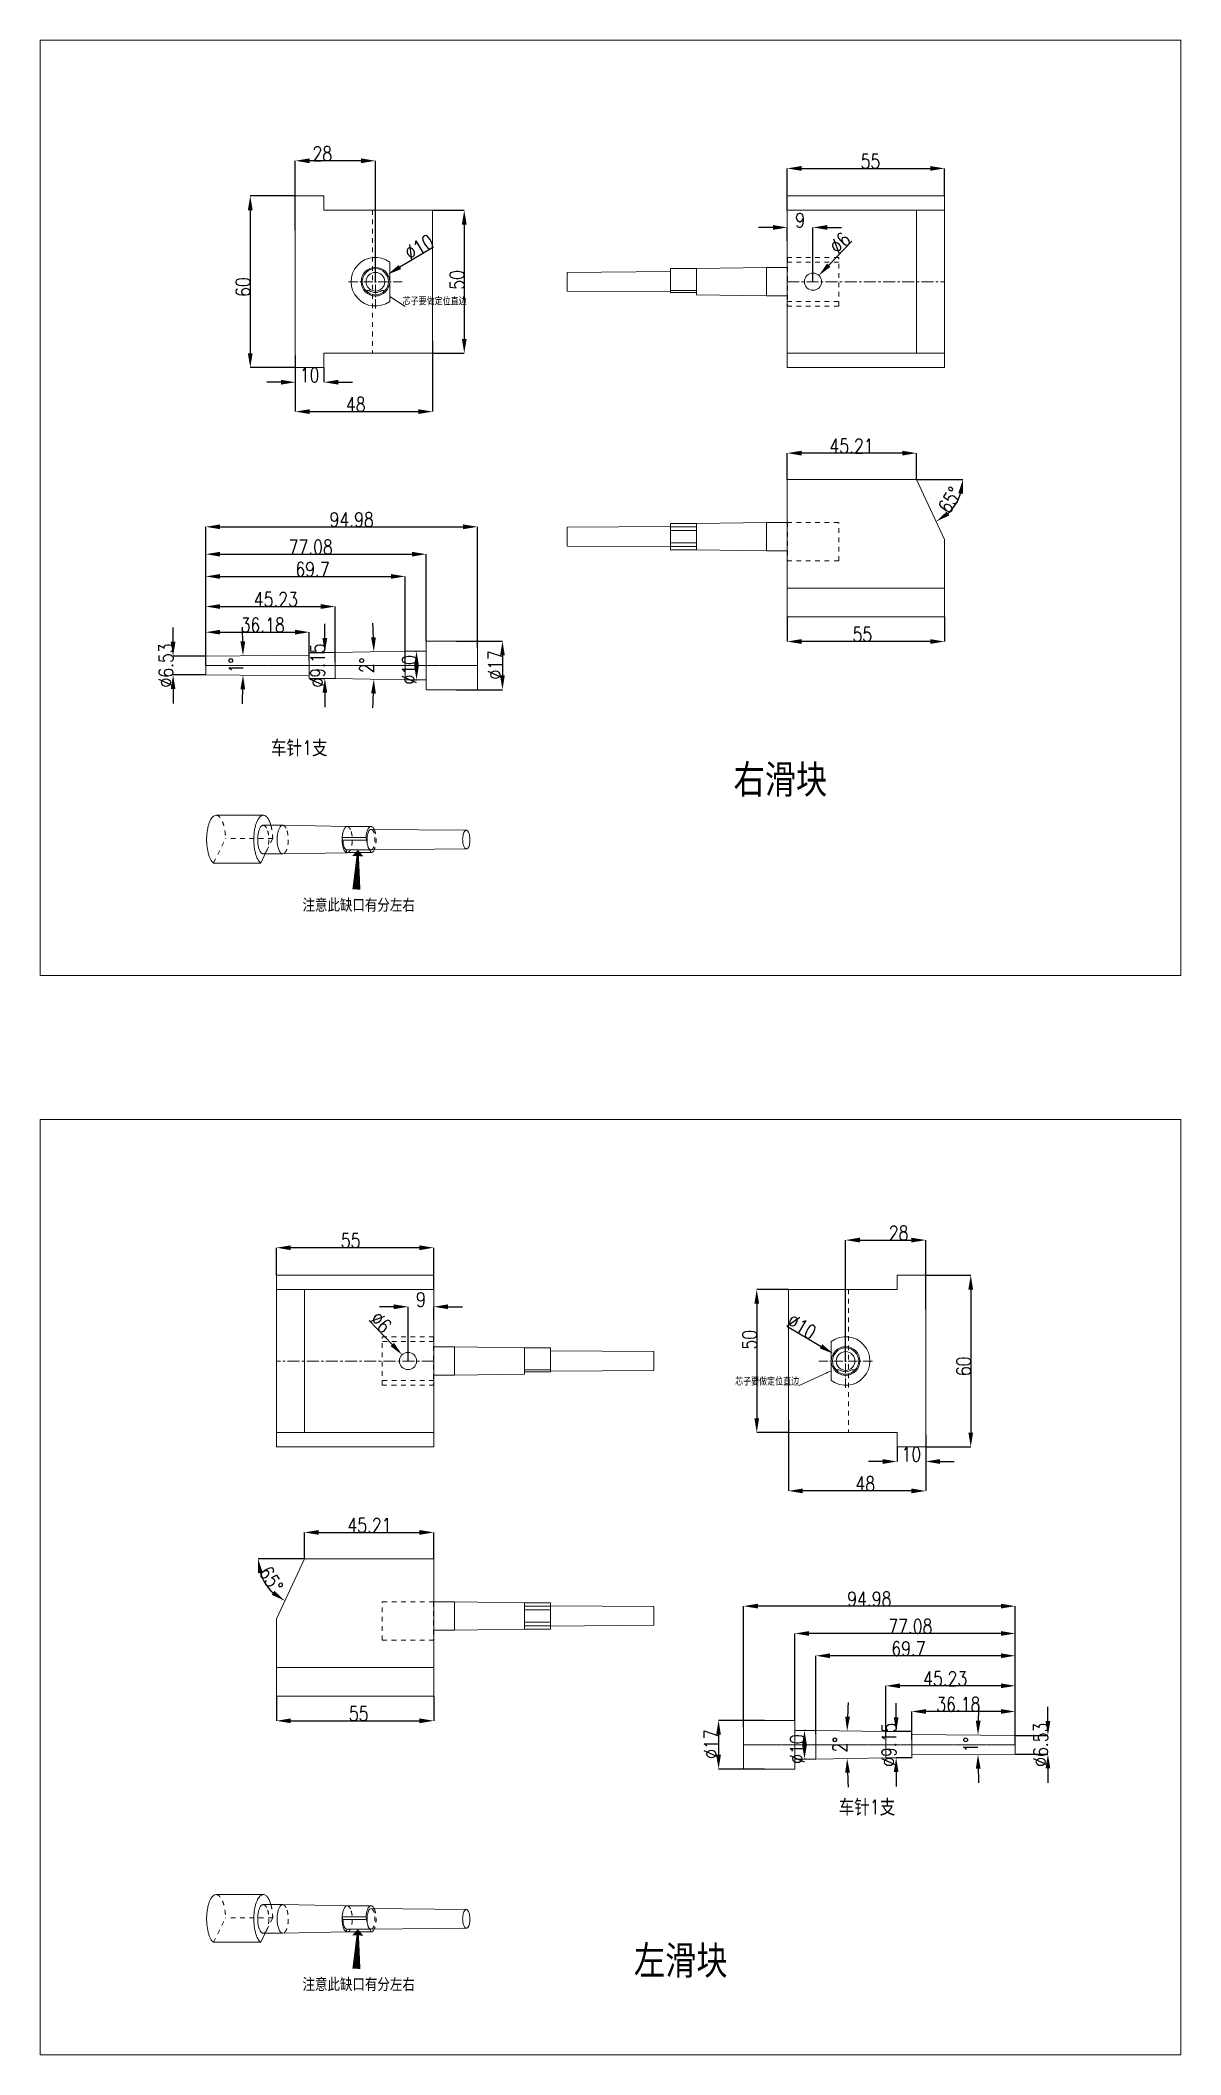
# Model space of a CAD drawing. Header units: millimetres. Extents: x 583 to 1942, y -5112 to 253.
# Drawn here: x 1008 to 1407, y -2897 to -2193 of the extents above; entities that cross this region are included whole.
import ezdxf

# ---------------------------------------------------------------- set-up
doc = ezdxf.new("R2010")
doc.units = ezdxf.units.MM
doc.header["$LTSCALE"] = 16.334999
doc.linetypes.add('CENTER', pattern=[0.6, 0.375, -0.075, 0.075, -0.075])
doc.linetypes.add('HIDDEN', pattern=[0.2, 0.1, -0.1])
doc.layers.get('0').update_dxf_attribs({"lineweight": 18})
for name, color, linetype, lineweight in [('DEFAULT_2', 8, 'HIDDEN', 18), ('dim', 82, 'Continuous', 9), ('epin', 13, 'Continuous', 9)]:
    doc.layers.add(name, color=color, linetype=linetype, lineweight=lineweight)
doc.styles.get("Standard").update_dxf_attribs({"font": 'txt.shx', "width": 0.8})
doc.dimstyles.new('副本 11', dxfattribs={"dimtxt": 2.5, "dimasz": 2.5, "dimexe": 1.25, "dimexo": 0.625, "dimtad": 1, "dimdsep": 46, "dimtxsty": 'Standard', "dimcen": 2.5, "dimdle": 5, "dimadec": 0, "dimazin": 0, "dimtfac": 1, "dimtmove": 0, "dimatfit": 3, "dimfxl": 0, "dimtolj": 1, "dimarcsym": 0})

msp = doc.modelspace()

# ---------------------------------------------------------------- texts
at = {"layer": 'dim', "color": 6, "char_height": 2.5, "width": 44.97778, "attachment_point": 9}
for insert in [(1156.822, -2285.186), (1273.089, -2662.916)]:
    msp.add_mtext('芯子要做定位直边', dxfattribs=dict(at, insert=insert))
at = {"layer": 'epin', "color": 0, "attachment_point": 1}
for s, insert, char_height, width in [('车针1支', (1088.378, -2437.406), 5, 66.93377), ('右滑块', (1250.143, -2445.906), 10, 66.93377), ('注意此缺口有分左右', (1099.426, -2492.836), 4, 47.26303), ('车针1支', (1286.899, -2807.765), 5, 66.93377), ('左滑块', (1215.307, -2858.877), 10, 66.93377), ('注意此缺口有分左右', (1099.426, -2870.221), 4, 47.26303)]:
    msp.add_mtext(s, dxfattribs=dict(at, insert=insert, char_height=char_height, width=width))

# ---------------------------------------------------------------- blocks, each defined once
blk = doc.blocks.new('*X47')
at = {"layer": 'epin'}
blk.add_hatch(color=4, dxfattribs=at).paths.add_polyline_path([(1282.84, -2270.58), (1284.04, -2271.73), (1279.98, -2274.77)], flags=0)
at = {"layer": 'epin', "color": 4, "lineweight": -2}
blk.add_line((1291.51, -2262.73), (1283.44, -2271.16), dxfattribs=at)
at = {"layer": 'epin', "color": 6, "insert": (1287.39, -2263.41), "char_height": 5, "width": 15.5217, "attachment_point": 5, "rotation": 46.25245}
blk.add_mtext('%%C6', dxfattribs=at)
blk = doc.blocks.new('*X48')
at = {"layer": 'epin'}
for points in [[(1263.91, -2257.13), (1263.91, -2258.8), (1268.91, -2257.97)], [(1282.91, -2257.13), (1282.91, -2258.8), (1277.91, -2257.97)]]:
    blk.add_hatch(color=4, dxfattribs=at).paths.add_polyline_path(points, flags=0)
at = {"layer": 'epin', "color": 4, "lineweight": -2}
for p, q in [((1263.91, -2257.97), (1258.91, -2257.97)), ((1268.91, -2262.62), (1268.91, -2257.97)), ((1277.91, -2276.94), (1277.91, -2257.97)), ((1282.91, -2257.97), (1287.91, -2257.97))]:
    blk.add_line(p, q, dxfattribs=at)
at = {"layer": 'epin', "color": 6, "insert": (1273.41, -2255.47), "char_height": 5, "width": 4, "attachment_point": 5}
blk.add_mtext('9', dxfattribs=at)
blk = doc.blocks.new('*X49')
at = {"layer": 'epin'}
for points in [[(1273.91, -2236.49), (1273.91, -2238.16), (1268.91, -2237.33)], [(1318.91, -2236.49), (1318.91, -2238.16), (1323.91, -2237.33)]]:
    blk.add_hatch(color=4, dxfattribs=at).paths.add_polyline_path(points, flags=0)
at = {"layer": 'epin', "color": 4, "lineweight": -2}
for p, q in [((1268.91, -2251.94), (1268.91, -2237.33)), ((1273.91, -2237.33), (1318.91, -2237.33)), ((1323.91, -2246.94), (1323.91, -2237.33))]:
    blk.add_line(p, q, dxfattribs=at)
at = {"layer": 'epin', "color": 6, "insert": (1297.99, -2234.83), "char_height": 5, "width": 8.5714, "attachment_point": 5}
blk.add_mtext('55', dxfattribs=at)
blk = doc.blocks.new('*X50')
at = {"layer": 'epin'}
for points in [[(1155.15, -2256.94), (1156.82, -2256.94), (1155.98, -2251.94)], [(1155.15, -2296.94), (1156.82, -2296.94), (1155.98, -2301.94)]]:
    blk.add_hatch(color=4, dxfattribs=at).paths.add_polyline_path(points, flags=0)
at = {"layer": 'epin', "color": 4, "lineweight": -2}
for p, q in [((1144.91, -2251.94), (1155.98, -2251.94)), ((1155.98, -2256.94), (1155.98, -2296.94)), ((1144.91, -2301.94), (1155.98, -2301.94))]:
    blk.add_line(p, q, dxfattribs=at)
at = {"layer": 'epin', "color": 6, "insert": (1153.48, -2276.29), "char_height": 5, "width": 10, "attachment_point": 5, "rotation": 90}
blk.add_mtext('50', dxfattribs=at)
blk = doc.blocks.new('*X51')
at = {"layer": 'epin'}
for points in [[(1080.31, -2251.94), (1081.98, -2251.94), (1081.15, -2246.94)], [(1080.31, -2301.94), (1081.98, -2301.94), (1081.15, -2306.94)]]:
    blk.add_hatch(color=4, dxfattribs=at).paths.add_polyline_path(points, flags=0)
at = {"layer": 'epin', "color": 4, "lineweight": -2}
for p, q in [((1096.91, -2246.94), (1081.15, -2246.94)), ((1081.15, -2251.94), (1081.15, -2301.94)), ((1096.91, -2306.94), (1081.15, -2306.94))]:
    blk.add_line(p, q, dxfattribs=at)
at = {"layer": 'epin', "color": 6, "insert": (1078.65, -2278.81), "char_height": 5, "width": 10, "attachment_point": 5, "rotation": 90}
blk.add_mtext('60', dxfattribs=at)
blk = doc.blocks.new('*X52')
at = {"layer": 'epin'}
for points in [[(1101.91, -2233.82), (1101.91, -2235.49), (1096.91, -2234.66)], [(1119.91, -2233.82), (1119.91, -2235.49), (1124.91, -2234.66)]]:
    blk.add_hatch(color=4, dxfattribs=at).paths.add_polyline_path(points, flags=0)
at = {"layer": 'epin', "color": 4, "lineweight": -2}
for p, q in [((1096.91, -2258.9), (1096.91, -2234.66)), ((1119.91, -2234.66), (1101.91, -2234.66)), ((1124.91, -2276.94), (1124.91, -2234.66))]:
    blk.add_line(p, q, dxfattribs=at)
at = {"layer": 'epin', "color": 6, "insert": (1106.36, -2232.16), "char_height": 5, "width": 9.7143, "attachment_point": 5}
blk.add_mtext('28', dxfattribs=at)
blk = doc.blocks.new('*X53')
at = {"layer": 'epin'}
for points in [[(1091.91, -2311.25), (1091.91, -2312.91), (1096.91, -2312.08)], [(1111.91, -2311.25), (1111.91, -2312.91), (1106.91, -2312.08)]]:
    blk.add_hatch(color=4, dxfattribs=at).paths.add_polyline_path(points, flags=0)
at = {"layer": 'epin', "color": 4, "lineweight": -2}
for p, q in [((1096.91, -2305.23), (1096.91, -2312.08)), ((1106.91, -2306.94), (1106.91, -2312.08)), ((1091.91, -2312.08), (1086.91, -2312.08)), ((1111.91, -2312.08), (1116.91, -2312.08))]:
    blk.add_line(p, q, dxfattribs=at)
at = {"layer": 'epin', "color": 6, "insert": (1101.91, -2309.58), "char_height": 5, "width": 8, "attachment_point": 5}
blk.add_mtext('10', dxfattribs=at)
blk = doc.blocks.new('*X54')
at = {"layer": 'epin'}
for points in [[(1101.91, -2321.53), (1101.91, -2323.19), (1096.91, -2322.36)], [(1139.91, -2321.53), (1139.91, -2323.19), (1144.91, -2322.36)]]:
    blk.add_hatch(color=4, dxfattribs=at).paths.add_polyline_path(points, flags=0)
at = {"layer": 'epin', "color": 4, "lineweight": -2}
for p, q in [((1096.91, -2302.73), (1096.91, -2322.36)), ((1144.91, -2297.59), (1144.91, -2322.36)), ((1101.91, -2322.36), (1139.91, -2322.36))]:
    blk.add_line(p, q, dxfattribs=at)
at = {"layer": 'epin', "color": 6, "insert": (1118.03, -2319.86), "char_height": 5, "width": 9.7143, "attachment_point": 5}
blk.add_mtext('48', dxfattribs=at)
blk = doc.blocks.new('*X55')
at = {"layer": 'epin'}
blk.add_hatch(color=4, dxfattribs=at).paths.add_polyline_path([(1133.07, -2271.1), (1133.93, -2272.53), (1129.21, -2274.38)], flags=0)
at = {"layer": 'epin', "color": 4, "lineweight": -2}
blk.add_line((1145.24, -2264.81), (1133.5, -2271.81), dxfattribs=at)
at = {"layer": 'epin', "color": 6, "insert": (1140.24, -2264.89), "char_height": 5, "width": 18.8638, "attachment_point": 5, "rotation": 30.80769}
blk.add_mtext('%%C10', dxfattribs=at)
blk = doc.blocks.new('*X56')
at = {"layer": 'epin'}
for points in [[(1273.91, -2336.04), (1273.91, -2337.71), (1268.91, -2336.87)], [(1309.11, -2336.04), (1309.11, -2337.71), (1314.11, -2336.87)]]:
    blk.add_hatch(color=4, dxfattribs=at).paths.add_polyline_path(points, flags=0)
at = {"layer": 'epin', "color": 4, "lineweight": -2}
for p, q in [((1268.91, -2346.09), (1268.91, -2336.87)), ((1309.11, -2336.87), (1273.91, -2336.87)), ((1314.11, -2346.09), (1314.11, -2336.87))]:
    blk.add_line(p, q, dxfattribs=at)
at = {"layer": 'epin', "color": 6, "insert": (1291.41, -2334.37), "char_height": 5, "width": 20.5714, "attachment_point": 5}
blk.add_mtext('45.21', dxfattribs=at)
blk = doc.blocks.new('*X57')
at = {"layer": 'epin'}
for points in [[(1273.91, -2401.91), (1273.91, -2403.58), (1268.91, -2402.75)], [(1318.91, -2401.91), (1318.91, -2403.58), (1323.91, -2402.75)]]:
    blk.add_hatch(color=4, dxfattribs=at).paths.add_polyline_path(points, flags=0)
at = {"layer": 'epin', "color": 4, "lineweight": -2}
for p, q in [((1268.91, -2394.09), (1268.91, -2402.75)), ((1323.91, -2394.09), (1323.91, -2402.75)), ((1318.91, -2402.75), (1273.91, -2402.75))]:
    blk.add_line(p, q, dxfattribs=at)
at = {"layer": 'epin', "color": 6, "insert": (1295.18, -2400.25), "char_height": 5, "width": 8.5714, "attachment_point": 5}
blk.add_mtext('55', dxfattribs=at)
blk = doc.blocks.new('*X58')
at = {"layer": 'epin'}
for points in [[(1328.73, -2350.9), (1330.38, -2351.15), (1330.33, -2346.09)], [(1325.58, -2358.68), (1324.65, -2357.3), (1320.97, -2360.78)]]:
    blk.add_hatch(color=4, dxfattribs=at).paths.add_polyline_path(points, flags=0)
at = {"layer": 'epin', "color": 4, "lineweight": -2}
blk.add_line((1314.11, -2346.09), (1330.33, -2346.09), dxfattribs=at)
blk.add_arc((1314.11, -2346.09), 16.21, 312.74153, 342.25847, dxfattribs=at)
at = {"layer": 'epin', "color": 6, "insert": (1325.79, -2353.27), "char_height": 5, "width": 15.4026, "attachment_point": 5, "rotation": 58.41278}
blk.add_mtext('65%%D', dxfattribs=at)
blk = doc.blocks.new('*X59')
at = {"layer": 'epin'}
for points in [[(1053.34, -2402.84), (1055, -2402.84), (1054.17, -2407.84)], [(1053.34, -2419.37), (1055, -2419.37), (1054.17, -2414.37)]]:
    blk.add_hatch(color=4, dxfattribs=at).paths.add_polyline_path(points, flags=0)
at = {"layer": 'epin', "color": 4, "lineweight": -2}
for p, q in [((1054.17, -2402.84), (1054.17, -2397.84)), ((1065.61, -2407.84), (1054.17, -2407.84)), ((1065.55, -2414.37), (1054.17, -2414.37)), ((1054.17, -2419.37), (1054.17, -2424.37))]:
    blk.add_line(p, q, dxfattribs=at)
at = {"layer": 'epin', "color": 6, "insert": (1051.67, -2411.11), "char_height": 5, "width": 24, "attachment_point": 5, "rotation": 90}
blk.add_mtext('%%C6.53', dxfattribs=at)
blk = doc.blocks.new('*X60')
at = {"layer": 'epin'}
for points in [[(1070.61, -2398.65), (1070.61, -2400.31), (1065.61, -2399.48)], [(1096.79, -2398.65), (1096.79, -2400.31), (1101.79, -2399.48)]]:
    blk.add_hatch(color=4, dxfattribs=at).paths.add_polyline_path(points, flags=0)
at = {"layer": 'epin', "color": 4, "lineweight": -2}
for p, q in [((1065.61, -2411.11), (1065.61, -2399.48)), ((1070.61, -2399.48), (1096.79, -2399.48)), ((1101.79, -2409.27), (1101.79, -2399.48))]:
    blk.add_line(p, q, dxfattribs=at)
at = {"layer": 'epin', "color": 6, "insert": (1085.5, -2396.98), "char_height": 5, "width": 20.5714, "attachment_point": 5}
blk.add_mtext('36.18', dxfattribs=at)
blk = doc.blocks.new('*X61')
at = {"layer": 'epin'}
for points in [[(1070.61, -2389.68), (1070.61, -2391.34), (1065.61, -2390.51)], [(1105.83, -2389.68), (1105.83, -2391.34), (1110.83, -2390.51)]]:
    blk.add_hatch(color=4, dxfattribs=at).paths.add_polyline_path(points, flags=0)
at = {"layer": 'epin', "color": 4, "lineweight": -2}
for p, q in [((1065.61, -2409.98), (1065.61, -2390.51)), ((1070.61, -2390.51), (1105.83, -2390.51)), ((1110.83, -2409.98), (1110.83, -2390.51))]:
    blk.add_line(p, q, dxfattribs=at)
at = {"layer": 'epin', "color": 6, "insert": (1090.1, -2388.01), "char_height": 5, "width": 21.7143, "attachment_point": 5}
blk.add_mtext('45.23', dxfattribs=at)
blk = doc.blocks.new('*X62')
at = {"layer": 'epin'}
for points in [[(1070.61, -2379.16), (1070.61, -2380.83), (1065.61, -2379.99)], [(1130.31, -2379.16), (1130.31, -2380.83), (1135.31, -2379.99)]]:
    blk.add_hatch(color=4, dxfattribs=at).paths.add_polyline_path(points, flags=0)
at = {"layer": 'epin', "color": 4, "lineweight": -2}
for p, q in [((1065.61, -2409.98), (1065.61, -2379.99)), ((1070.61, -2379.99), (1130.31, -2379.99)), ((1135.31, -2409.98), (1135.31, -2379.99))]:
    blk.add_line(p, q, dxfattribs=at)
at = {"layer": 'epin', "color": 6, "insert": (1102.93, -2377.49), "char_height": 5, "width": 17.1429, "attachment_point": 5}
blk.add_mtext('69.7', dxfattribs=at)
blk = doc.blocks.new('*X63')
at = {"layer": 'epin'}
for points in [[(1070.61, -2371.38), (1070.61, -2373.04), (1065.61, -2372.21)], [(1137.69, -2371.38), (1137.69, -2373.04), (1142.69, -2372.21)]]:
    blk.add_hatch(color=4, dxfattribs=at).paths.add_polyline_path(points, flags=0)
at = {"layer": 'epin', "color": 4, "lineweight": -2}
for p, q in [((1065.61, -2409.98), (1065.61, -2372.21)), ((1070.61, -2372.21), (1137.69, -2372.21)), ((1142.69, -2402.61), (1142.69, -2372.21))]:
    blk.add_line(p, q, dxfattribs=at)
at = {"layer": 'epin', "color": 6, "insert": (1102.28, -2369.71), "char_height": 5, "width": 22.8571, "attachment_point": 5}
blk.add_mtext('77.08', dxfattribs=at)
blk = doc.blocks.new('*X64')
at = {"layer": 'epin'}
for points in [[(1070.61, -2361.81), (1070.61, -2363.48), (1065.61, -2362.64)], [(1155.59, -2361.81), (1155.59, -2363.48), (1160.59, -2362.64)]]:
    blk.add_hatch(color=4, dxfattribs=at).paths.add_polyline_path(points, flags=0)
at = {"layer": 'epin', "color": 4, "lineweight": -2}
for p, q in [((1065.61, -2409.98), (1065.61, -2362.64)), ((1070.61, -2362.64), (1155.59, -2362.64)), ((1160.59, -2405), (1160.59, -2362.64))]:
    blk.add_line(p, q, dxfattribs=at)
at = {"layer": 'epin', "color": 6, "insert": (1116.62, -2360.14), "char_height": 5, "width": 22.8571, "attachment_point": 5}
blk.add_mtext('94.98', dxfattribs=at)
blk = doc.blocks.new('*X65')
at = {"layer": 'epin'}
for points in [[(1168.51, -2407.61), (1170.17, -2407.61), (1169.34, -2402.61)], [(1168.51, -2414.61), (1170.17, -2414.61), (1169.34, -2419.61)]]:
    blk.add_hatch(color=4, dxfattribs=at).paths.add_polyline_path(points, flags=0)
at = {"layer": 'epin', "color": 4, "lineweight": -2}
for p, q in [((1153.3, -2402.61), (1169.34, -2402.61)), ((1169.34, -2407.61), (1169.34, -2414.61)), ((1153.3, -2419.61), (1169.34, -2419.61))]:
    blk.add_line(p, q, dxfattribs=at)
at = {"layer": 'epin', "color": 6, "insert": (1166.84, -2410.93), "char_height": 5, "width": 16, "attachment_point": 5, "rotation": 90}
blk.add_mtext('%%C17', dxfattribs=at)
blk = doc.blocks.new('*X66')
at = {"layer": 'epin'}
for points in [[(1138.46, -2411.11), (1140.13, -2411.11), (1139.29, -2406.11)], [(1138.46, -2411.11), (1140.13, -2411.11), (1139.29, -2416.11)]]:
    blk.add_hatch(color=4, dxfattribs=at).paths.add_polyline_path(points, flags=0)
at = {"layer": 'epin', "color": 4, "lineweight": -2}
for p, q in [((1138.95, -2406.11), (1139.29, -2406.11)), ((1138.95, -2416.11), (1139.29, -2416.11))]:
    blk.add_line(p, q, dxfattribs=at)
at = {"layer": 'epin', "color": 6, "insert": (1136.79, -2412.62), "char_height": 5, "width": 16, "attachment_point": 5, "rotation": 90}
blk.add_mtext('%%C10', dxfattribs=at)
blk = doc.blocks.new('*X67')
at = {"layer": 'epin'}
for points in [[(1106.4, -2401.54), (1108.07, -2401.54), (1107.23, -2406.54)], [(1106.4, -2420.68), (1108.07, -2420.68), (1107.23, -2415.68)]]:
    blk.add_hatch(color=4, dxfattribs=at).paths.add_polyline_path(points, flags=0)
at = {"layer": 'epin', "color": 4, "lineweight": -2}
for p, q in [((1107.23, -2401.54), (1107.23, -2396.54)), ((1101.79, -2406.54), (1107.23, -2406.54)), ((1101.79, -2415.68), (1107.23, -2415.68)), ((1107.23, -2420.68), (1107.23, -2425.68))]:
    blk.add_line(p, q, dxfattribs=at)
at = {"layer": 'epin', "color": 6, "insert": (1104.73, -2411.11), "char_height": 5, "width": 22.8571, "attachment_point": 5, "rotation": 90}
blk.add_mtext('%%C9.15', dxfattribs=at)
blk = doc.blocks.new('*X68')
at = {"layer": 'epin'}
for points in [[(1125.07, -2401.28), (1123.4, -2401.32), (1124.37, -2406.3)], [(1123.4, -2420.89), (1125.07, -2420.94), (1124.37, -2415.92)]]:
    blk.add_hatch(color=4, dxfattribs=at).paths.add_polyline_path(points, flags=0)
at = {"layer": 'epin', "color": 4, "lineweight": -2}
for start, end in [(2.03969, 3.07937), (356.92063, 357.96031)]:
    blk.add_arc((848.86, -2411.11), 275.55, start, end, dxfattribs=at)
at = {"layer": 'epin', "color": 6, "insert": (1121.91, -2411.11), "char_height": 5, "width": 10, "attachment_point": 5, "rotation": 90}
blk.add_mtext('2%%D', dxfattribs=at)
blk = doc.blocks.new('*X69')
at = {"layer": 'epin'}
for points in [[(1079.37, -2402.72), (1077.71, -2402.74), (1078.62, -2407.73)], [(1077.71, -2419.48), (1079.37, -2419.5), (1078.62, -2414.49)]]:
    blk.add_hatch(color=4, dxfattribs=at).paths.add_polyline_path(points, flags=0)
at = {"layer": 'epin', "color": 4, "lineweight": -2}
for start, end in [(1.23969, 1.97938), (358.02062, 358.76031)]:
    blk.add_arc((691.33, -2411.11), 387.3, start, end, dxfattribs=at)
at = {"layer": 'epin', "color": 6, "insert": (1076.13, -2411.11), "char_height": 5, "width": 10, "attachment_point": 5, "rotation": 90}
blk.add_mtext('1%%D', dxfattribs=at)
blk = doc.blocks.new('*X70')
at = {"layer": 'epin'}
blk.add_hatch(color=4, dxfattribs=at).paths.add_polyline_path([(1131.4, -2647.97), (1130.2, -2649.12), (1134.26, -2652.15)], flags=0)
at = {"layer": 'epin', "color": 4, "lineweight": -2}
blk.add_line((1122.73, -2640.11), (1130.8, -2648.54), dxfattribs=at)
at = {"layer": 'epin', "color": 6, "insert": (1126.85, -2640.79), "char_height": 5, "width": 15.5217, "attachment_point": 5, "rotation": 313.74755}
blk.add_mtext('%%C6', dxfattribs=at)
blk = doc.blocks.new('*X71')
at = {"layer": 'epin'}
for points in [[(1131.33, -2634.52), (1131.33, -2636.19), (1136.33, -2635.35)], [(1150.33, -2634.52), (1150.33, -2636.19), (1145.33, -2635.35)]]:
    blk.add_hatch(color=4, dxfattribs=at).paths.add_polyline_path(points, flags=0)
at = {"layer": 'epin', "color": 4, "lineweight": -2}
for p, q in [((1131.33, -2635.35), (1126.33, -2635.35)), ((1136.33, -2654.32), (1136.33, -2635.35)), ((1145.33, -2640), (1145.33, -2635.35)), ((1150.33, -2635.35), (1155.33, -2635.35))]:
    blk.add_line(p, q, dxfattribs=at)
at = {"layer": 'epin', "color": 6, "insert": (1140.83, -2632.85), "char_height": 5, "width": 4, "attachment_point": 5}
blk.add_mtext('9', dxfattribs=at)
blk = doc.blocks.new('*X72')
at = {"layer": 'epin'}
for points in [[(1095.33, -2613.88), (1095.33, -2615.55), (1090.33, -2614.71)], [(1140.33, -2613.88), (1140.33, -2615.55), (1145.33, -2614.71)]]:
    blk.add_hatch(color=4, dxfattribs=at).paths.add_polyline_path(points, flags=0)
at = {"layer": 'epin', "color": 4, "lineweight": -2}
for p, q in [((1090.33, -2624.32), (1090.33, -2614.71)), ((1140.33, -2614.71), (1095.33, -2614.71)), ((1145.33, -2629.32), (1145.33, -2614.71))]:
    blk.add_line(p, q, dxfattribs=at)
at = {"layer": 'epin', "color": 6, "insert": (1116.25, -2612.21), "char_height": 5, "width": 8.5714, "attachment_point": 5}
blk.add_mtext('55', dxfattribs=at)
blk = doc.blocks.new('*X73')
at = {"layer": 'epin'}
for points in [[(1257.42, -2634.32), (1259.09, -2634.32), (1258.26, -2629.32)], [(1257.42, -2674.32), (1259.09, -2674.32), (1258.26, -2679.32)]]:
    blk.add_hatch(color=4, dxfattribs=at).paths.add_polyline_path(points, flags=0)
at = {"layer": 'epin', "color": 4, "lineweight": -2}
for p, q in [((1269.33, -2629.32), (1258.26, -2629.32)), ((1258.26, -2634.32), (1258.26, -2674.32)), ((1269.33, -2679.32), (1258.26, -2679.32))]:
    blk.add_line(p, q, dxfattribs=at)
at = {"layer": 'epin', "color": 6, "insert": (1255.76, -2646.88), "char_height": 5, "width": 10, "attachment_point": 5, "rotation": 90}
blk.add_mtext('50', dxfattribs=at)
blk = doc.blocks.new('*X74')
at = {"layer": 'epin'}
for points in [[(1332.26, -2629.32), (1333.93, -2629.32), (1333.09, -2624.32)], [(1332.26, -2679.32), (1333.93, -2679.32), (1333.09, -2684.32)]]:
    blk.add_hatch(color=4, dxfattribs=at).paths.add_polyline_path(points, flags=0)
at = {"layer": 'epin', "color": 4, "lineweight": -2}
for p, q in [((1317.33, -2624.32), (1333.09, -2624.32)), ((1333.09, -2629.32), (1333.09, -2679.32)), ((1317.33, -2684.32), (1333.09, -2684.32))]:
    blk.add_line(p, q, dxfattribs=at)
at = {"layer": 'epin', "color": 6, "insert": (1330.59, -2656.19), "char_height": 5, "width": 10, "attachment_point": 5, "rotation": 90}
blk.add_mtext('60', dxfattribs=at)
blk = doc.blocks.new('*X75')
at = {"layer": 'epin'}
for points in [[(1294.33, -2611.21), (1294.33, -2612.88), (1289.33, -2612.04)], [(1312.33, -2611.21), (1312.33, -2612.88), (1317.33, -2612.04)]]:
    blk.add_hatch(color=4, dxfattribs=at).paths.add_polyline_path(points, flags=0)
at = {"layer": 'epin', "color": 4, "lineweight": -2}
for p, q in [((1289.33, -2654.32), (1289.33, -2612.04)), ((1294.33, -2612.04), (1312.33, -2612.04)), ((1317.33, -2636.28), (1317.33, -2612.04))]:
    blk.add_line(p, q, dxfattribs=at)
at = {"layer": 'epin', "color": 6, "insert": (1307.88, -2609.54), "char_height": 5, "width": 9.7143, "attachment_point": 5}
blk.add_mtext('28', dxfattribs=at)
blk = doc.blocks.new('*X76')
at = {"layer": 'epin'}
for points in [[(1302.33, -2688.63), (1302.33, -2690.3), (1307.33, -2689.46)], [(1322.33, -2688.63), (1322.33, -2690.3), (1317.33, -2689.46)]]:
    blk.add_hatch(color=4, dxfattribs=at).paths.add_polyline_path(points, flags=0)
at = {"layer": 'epin', "color": 4, "lineweight": -2}
for p, q in [((1317.33, -2682.61), (1317.33, -2689.46)), ((1302.33, -2689.46), (1297.33, -2689.46)), ((1307.33, -2684.32), (1307.33, -2689.46)), ((1322.33, -2689.46), (1327.33, -2689.46))]:
    blk.add_line(p, q, dxfattribs=at)
at = {"layer": 'epin', "color": 6, "insert": (1312.33, -2686.96), "char_height": 5, "width": 8, "attachment_point": 5}
blk.add_mtext('10', dxfattribs=at)
blk = doc.blocks.new('*X77')
at = {"layer": 'epin'}
for points in [[(1274.33, -2698.91), (1274.33, -2700.58), (1269.33, -2699.75)], [(1312.33, -2698.91), (1312.33, -2700.58), (1317.33, -2699.75)]]:
    blk.add_hatch(color=4, dxfattribs=at).paths.add_polyline_path(points, flags=0)
at = {"layer": 'epin', "color": 4, "lineweight": -2}
for p, q in [((1269.33, -2674.98), (1269.33, -2699.75)), ((1317.33, -2680.12), (1317.33, -2699.75)), ((1312.33, -2699.75), (1274.33, -2699.75))]:
    blk.add_line(p, q, dxfattribs=at)
at = {"layer": 'epin', "color": 6, "insert": (1296.21, -2697.25), "char_height": 5, "width": 9.7143, "attachment_point": 5}
blk.add_mtext('48', dxfattribs=at)
blk = doc.blocks.new('*X78')
at = {"layer": 'epin'}
blk.add_hatch(color=4, dxfattribs=at).paths.add_polyline_path([(1281.17, -2648.48), (1280.31, -2649.91), (1285.03, -2651.76)], flags=0)
at = {"layer": 'epin', "color": 4, "lineweight": -2}
blk.add_line((1269, -2642.2), (1280.74, -2649.2), dxfattribs=at)
at = {"layer": 'epin', "color": 6, "insert": (1274, -2642.27), "char_height": 5, "width": 18.8638, "attachment_point": 5, "rotation": 329.19231}
blk.add_mtext('%%C10', dxfattribs=at)
blk = doc.blocks.new('*X79')
at = {"layer": 'epin'}
for points in [[(1105.13, -2713.42), (1105.13, -2715.09), (1100.13, -2714.26)], [(1140.33, -2713.42), (1140.33, -2715.09), (1145.33, -2714.26)]]:
    blk.add_hatch(color=4, dxfattribs=at).paths.add_polyline_path(points, flags=0)
at = {"layer": 'epin', "color": 4, "lineweight": -2}
for p, q in [((1100.13, -2723.47), (1100.13, -2714.26)), ((1105.13, -2714.26), (1140.33, -2714.26)), ((1145.33, -2723.47), (1145.33, -2714.26))]:
    blk.add_line(p, q, dxfattribs=at)
at = {"layer": 'epin', "color": 6, "insert": (1122.83, -2711.76), "char_height": 5, "width": 20.5714, "attachment_point": 5}
blk.add_mtext('45.21', dxfattribs=at)
blk = doc.blocks.new('*X80')
at = {"layer": 'epin'}
for points in [[(1095.33, -2779.3), (1095.33, -2780.96), (1090.33, -2780.13)], [(1140.33, -2779.3), (1140.33, -2780.96), (1145.33, -2780.13)]]:
    blk.add_hatch(color=4, dxfattribs=at).paths.add_polyline_path(points, flags=0)
at = {"layer": 'epin', "color": 4, "lineweight": -2}
for p, q in [((1090.33, -2771.47), (1090.33, -2780.13)), ((1145.33, -2771.47), (1145.33, -2780.13)), ((1095.33, -2780.13), (1140.33, -2780.13))]:
    blk.add_line(p, q, dxfattribs=at)
at = {"layer": 'epin', "color": 6, "insert": (1119.06, -2777.63), "char_height": 5, "width": 8.5714, "attachment_point": 5}
blk.add_mtext('55', dxfattribs=at)
blk = doc.blocks.new('*X81')
at = {"layer": 'epin'}
for points in [[(1083.86, -2728.54), (1085.51, -2728.28), (1083.91, -2723.47)], [(1089.59, -2734.68), (1088.66, -2736.07), (1093.27, -2738.16)]]:
    blk.add_hatch(color=4, dxfattribs=at).paths.add_polyline_path(points, flags=0)
at = {"layer": 'epin', "color": 4, "lineweight": -2}
blk.add_line((1100.13, -2723.47), (1083.91, -2723.47), dxfattribs=at)
blk.add_arc((1100.13, -2723.47), 16.21, 197.74153, 227.25847, dxfattribs=at)
at = {"layer": 'epin', "color": 6, "insert": (1088.45, -2730.65), "char_height": 5, "width": 15.4026, "attachment_point": 5, "rotation": 301.58722}
blk.add_mtext('65%%D', dxfattribs=at)
blk = doc.blocks.new('*X82')
at = {"layer": 'epin'}
for points in [[(1359.24, -2780.23), (1360.9, -2780.23), (1360.07, -2785.23)], [(1359.24, -2796.76), (1360.9, -2796.76), (1360.07, -2791.76)]]:
    blk.add_hatch(color=4, dxfattribs=at).paths.add_polyline_path(points, flags=0)
at = {"layer": 'epin', "color": 4, "lineweight": -2}
for p, q in [((1360.07, -2780.23), (1360.07, -2775.23)), ((1348.63, -2785.23), (1360.07, -2785.23)), ((1348.69, -2791.76), (1360.07, -2791.76)), ((1360.07, -2796.76), (1360.07, -2801.76))]:
    blk.add_line(p, q, dxfattribs=at)
at = {"layer": 'epin', "color": 6, "insert": (1357.57, -2788.49), "char_height": 5, "width": 24, "attachment_point": 5, "rotation": 90}
blk.add_mtext('%%C6.53', dxfattribs=at)
blk = doc.blocks.new('*X83')
at = {"layer": 'epin'}
for points in [[(1317.45, -2776.03), (1317.45, -2777.7), (1312.45, -2776.87)], [(1343.63, -2776.03), (1343.63, -2777.7), (1348.63, -2776.87)]]:
    blk.add_hatch(color=4, dxfattribs=at).paths.add_polyline_path(points, flags=0)
at = {"layer": 'epin', "color": 4, "lineweight": -2}
for p, q in [((1312.45, -2786.65), (1312.45, -2776.87)), ((1343.63, -2776.87), (1317.45, -2776.87)), ((1348.63, -2788.49), (1348.63, -2776.87))]:
    blk.add_line(p, q, dxfattribs=at)
at = {"layer": 'epin', "color": 6, "insert": (1328.74, -2774.37), "char_height": 5, "width": 20.5714, "attachment_point": 5}
blk.add_mtext('36.18', dxfattribs=at)
blk = doc.blocks.new('*X84')
at = {"layer": 'epin'}
for points in [[(1308.4, -2767.06), (1308.4, -2768.73), (1303.4, -2767.89)], [(1343.63, -2767.06), (1343.63, -2768.73), (1348.63, -2767.89)]]:
    blk.add_hatch(color=4, dxfattribs=at).paths.add_polyline_path(points, flags=0)
at = {"layer": 'epin', "color": 4, "lineweight": -2}
for p, q in [((1303.4, -2785.82), (1303.4, -2767.89)), ((1343.63, -2767.89), (1308.4, -2767.89)), ((1348.63, -2787.37), (1348.63, -2767.89))]:
    blk.add_line(p, q, dxfattribs=at)
at = {"layer": 'epin', "color": 6, "insert": (1324.14, -2765.39), "char_height": 5, "width": 21.7143, "attachment_point": 5}
blk.add_mtext('45.23', dxfattribs=at)
blk = doc.blocks.new('*X85')
at = {"layer": 'epin'}
for points in [[(1283.93, -2756.54), (1283.93, -2758.21), (1278.93, -2757.38)], [(1343.63, -2756.54), (1343.63, -2758.21), (1348.63, -2757.38)]]:
    blk.add_hatch(color=4, dxfattribs=at).paths.add_polyline_path(points, flags=0)
at = {"layer": 'epin', "color": 4, "lineweight": -2}
for p, q in [((1278.93, -2784.84), (1278.93, -2757.38)), ((1343.63, -2757.38), (1283.93, -2757.38)), ((1348.63, -2787.37), (1348.63, -2757.38))]:
    blk.add_line(p, q, dxfattribs=at)
at = {"layer": 'epin', "color": 6, "insert": (1311.31, -2754.88), "char_height": 5, "width": 17.1429, "attachment_point": 5}
blk.add_mtext('69.7', dxfattribs=at)
blk = doc.blocks.new('*X86')
at = {"layer": 'epin'}
for points in [[(1276.55, -2748.76), (1276.55, -2750.43), (1271.55, -2749.59)], [(1343.63, -2748.76), (1343.63, -2750.43), (1348.63, -2749.59)]]:
    blk.add_hatch(color=4, dxfattribs=at).paths.add_polyline_path(points, flags=0)
at = {"layer": 'epin', "color": 4, "lineweight": -2}
for p, q in [((1271.55, -2779.99), (1271.55, -2749.59)), ((1343.63, -2749.59), (1276.55, -2749.59)), ((1348.63, -2787.37), (1348.63, -2749.59))]:
    blk.add_line(p, q, dxfattribs=at)
at = {"layer": 'epin', "color": 6, "insert": (1311.96, -2747.09), "char_height": 5, "width": 22.8571, "attachment_point": 5}
blk.add_mtext('77.08', dxfattribs=at)
blk = doc.blocks.new('*X87')
at = {"layer": 'epin'}
for points in [[(1258.65, -2739.2), (1258.65, -2740.86), (1253.65, -2740.03)], [(1343.63, -2739.2), (1343.63, -2740.86), (1348.63, -2740.03)]]:
    blk.add_hatch(color=4, dxfattribs=at).paths.add_polyline_path(points, flags=0)
at = {"layer": 'epin', "color": 4, "lineweight": -2}
for p, q in [((1253.65, -2782.39), (1253.65, -2740.03)), ((1343.63, -2740.03), (1258.65, -2740.03)), ((1348.63, -2787.37), (1348.63, -2740.03))]:
    blk.add_line(p, q, dxfattribs=at)
at = {"layer": 'epin', "color": 6, "insert": (1297.62, -2737.53), "char_height": 5, "width": 22.8571, "attachment_point": 5}
blk.add_mtext('94.98', dxfattribs=at)
blk = doc.blocks.new('*X88')
at = {"layer": 'epin'}
for points in [[(1244.07, -2784.99), (1245.73, -2784.99), (1244.9, -2779.99)], [(1244.07, -2791.99), (1245.73, -2791.99), (1244.9, -2796.99)]]:
    blk.add_hatch(color=4, dxfattribs=at).paths.add_polyline_path(points, flags=0)
at = {"layer": 'epin', "color": 4, "lineweight": -2}
for p, q in [((1260.94, -2779.99), (1244.9, -2779.99)), ((1244.9, -2784.99), (1244.9, -2791.99)), ((1260.94, -2796.99), (1244.9, -2796.99))]:
    blk.add_line(p, q, dxfattribs=at)
at = {"layer": 'epin', "color": 6, "insert": (1242.4, -2788.31), "char_height": 5, "width": 16, "attachment_point": 5, "rotation": 90}
blk.add_mtext('%%C17', dxfattribs=at)
blk = doc.blocks.new('*X89')
at = {"layer": 'epin'}
for points in [[(1274.11, -2788.49), (1275.78, -2788.49), (1274.95, -2783.49)], [(1274.11, -2788.49), (1275.78, -2788.49), (1274.95, -2793.49)]]:
    blk.add_hatch(color=4, dxfattribs=at).paths.add_polyline_path(points, flags=0)
at = {"layer": 'epin', "color": 4, "lineweight": -2}
for p, q in [((1275.29, -2783.49), (1274.95, -2783.49)), ((1275.29, -2793.49), (1274.95, -2793.49))]:
    blk.add_line(p, q, dxfattribs=at)
at = {"layer": 'epin', "color": 6, "insert": (1272.45, -2790.01), "char_height": 5, "width": 16, "attachment_point": 5, "rotation": 90}
blk.add_mtext('%%C10', dxfattribs=at)
blk = doc.blocks.new('*X90')
at = {"layer": 'epin'}
for points in [[(1306.17, -2778.92), (1307.84, -2778.92), (1307.01, -2783.92)], [(1306.17, -2798.07), (1307.84, -2798.07), (1307.01, -2793.07)]]:
    blk.add_hatch(color=4, dxfattribs=at).paths.add_polyline_path(points, flags=0)
at = {"layer": 'epin', "color": 4, "lineweight": -2}
for p, q in [((1307.01, -2778.92), (1307.01, -2773.92)), ((1312.45, -2783.92), (1307.01, -2783.92)), ((1312.45, -2793.07), (1307.01, -2793.07)), ((1307.01, -2798.07), (1307.01, -2803.07))]:
    blk.add_line(p, q, dxfattribs=at)
at = {"layer": 'epin', "color": 6, "insert": (1304.51, -2788.49), "char_height": 5, "width": 22.8571, "attachment_point": 5, "rotation": 90}
blk.add_mtext('%%C9.15', dxfattribs=at)
blk = doc.blocks.new('*X91')
at = {"layer": 'epin'}
for points in [[(1290.84, -2778.71), (1289.17, -2778.66), (1289.87, -2783.69)], [(1289.17, -2798.32), (1290.84, -2798.28), (1289.87, -2793.3)]]:
    blk.add_hatch(color=4, dxfattribs=at).paths.add_polyline_path(points, flags=0)
at = {"layer": 'epin', "color": 4, "lineweight": -2}
for start, end in [(176.92063, 177.96031), (182.03969, 183.07937)]:
    blk.add_arc((1565.38, -2788.49), 275.55, start, end, dxfattribs=at)
at = {"layer": 'epin', "color": 6, "insert": (1287.33, -2788.49), "char_height": 5, "width": 10, "attachment_point": 5, "rotation": 90}
blk.add_mtext('2%%D', dxfattribs=at)
blk = doc.blocks.new('*X92')
at = {"layer": 'epin'}
for points in [[(1336.53, -2780.13), (1334.86, -2780.1), (1335.62, -2785.11)], [(1334.86, -2796.89), (1336.53, -2796.86), (1335.62, -2791.87)]]:
    blk.add_hatch(color=4, dxfattribs=at).paths.add_polyline_path(points, flags=0)
at = {"layer": 'epin', "color": 4, "lineweight": -2}
for start, end in [(178.02062, 178.76031), (181.23969, 181.97938)]:
    blk.add_arc((1722.91, -2788.49), 387.3, start, end, dxfattribs=at)
at = {"layer": 'epin', "color": 6, "insert": (1333.11, -2788.49), "char_height": 5, "width": 10, "attachment_point": 5, "rotation": 90}
blk.add_mtext('1%%D', dxfattribs=at)
blk = doc.blocks.new('*X93')
at = {"layer": 'dim', "linetype": 'Continuous'}
blk.add_hatch(color=4, dxfattribs=at).paths.add_polyline_path([(11.24, 5.2), (9.53, 4.14), (9.32, 4.59)], flags=0)
at = {"layer": 'dim', "color": 4, "linetype": 'Continuous'}
for p in [(11.24, 5.2), (0, 0)]:
    blk.add_line(p, (0, 0), dxfattribs=at)
at = {"layer": 'dim', "color": 0}
blk.add_line((0, 0), (0, 0), dxfattribs=at)
blk = doc.blocks.new('*X94')
at = {"layer": 'dim', "linetype": 'Continuous'}
blk.add_hatch(color=4, dxfattribs=at).paths.add_polyline_path([(-5.37, 3.52), (-3.56, 2.63), (-3.83, 2.22)], flags=0)
at = {"layer": 'dim', "color": 4, "linetype": 'Continuous'}
blk.add_line((-5.37, 3.52), (0, 0), dxfattribs=at)
at = {"layer": 'dim', "color": 0}
blk.add_line((0, 0), (0, 0), dxfattribs=at)

# ---------------------------------------------------------------- dimensions: what is measured, and where the dimension line sits
at = {"layer": 'epin', "color": 0}
for base, p1, p2, picture, middle in [((1096.911, -2234.658), (1124.911, -2276.936), (1096.911, -2258.9), '*X52', (1106.356, -2234.658)), ((1323.906, -2237.327), (1268.906, -2251.936), (1323.906, -2246.936), '*X49', (1297.991, -2237.327)), ((1268.906, -2257.968), (1277.906, -2276.936), (1268.906, -2262.618), '*X48', (1273.406, -2257.968)), ((1144.911, -2322.36), (1096.911, -2302.733), (1144.911, -2297.593), '*X54', (1118.033, -2322.36)), ((1106.911, -2312.079), (1096.911, -2305.225), (1106.911, -2306.936), '*X53', (1101.911, -2312.079)), ((1268.906, -2336.873), (1314.114, -2346.085), (1268.906, -2346.085), '*X56', (1291.406, -2336.873)), ((1160.594, -2362.6436), (1065.6095, -2409.9814), (1160.594, -2405.0017), '*X64', (1116.6228, -2362.6436)), ((1142.694, -2372.21), (1065.6095, -2409.9814), (1142.694, -2402.6094), '*X63', (1102.2761, -2372.21)), ((1135.312, -2379.993), (1065.609, -2409.981), (1135.312, -2409.981), '*X62', (1102.93, -2379.993)), ((1110.834463164, -2390.509882944), (1065.609463164, -2409.981440347), (1110.834463164, -2409.981440347), '*X61', (1090.096749184, -2390.509882944)), ((1101.789, -2399.481), (1065.609, -2411.109), (1101.789, -2409.268), '*X60', (1085.504, -2399.481)), ((1268.906, -2402.745), (1323.906, -2394.085), (1268.906, -2394.085), '*X57', (1295.179, -2402.745))]:
    dim = msp.add_linear_dim(base=base, p1=p1, p2=p2, dimstyle='副本 11', override={"dimtxt": 5, "dimasz": 5, "dimexe": 0, "dimexo": 0, "dimgap": 0, "dimsah": 1, "dimdle": 10, "dimclrd": 4, "dimclre": 4, "dimclrt": 6, "dimtofl": 0, "dimtzin": 8}, dxfattribs=at)
    dim.commit()
    dim.dimension.update_dxf_attribs({"geometry": picture, "text_midpoint": middle, "dimtype": 160})
for base, p1, p2, angle, picture, middle in [((1081.146, -2306.936), (1096.911, -2246.936), (1096.911, -2306.936), 90, '*X51', (1081.146, -2278.807)), ((1155.982, -2301.936), (1144.911, -2251.936), (1144.911, -2301.936), 90, '*X50', (1155.982, -2276.294)), ((1090.333, -2614.712), (1145.333, -2629.321), (1090.333, -2624.321), 180, '*X72', (1116.248, -2614.712)), ((1317.328, -2612.043), (1289.328, -2654.321), (1317.328, -2636.285), 180, '*X75', (1307.883, -2612.043)), ((1333.093, -2684.321), (1317.328, -2624.321), (1317.328, -2684.321), 90, '*X74', (1333.093, -2656.191)), ((1145.333, -2635.353), (1136.333, -2654.321), (1145.333, -2640.003), 180, '*X71', (1140.833, -2635.353)), ((1258.257, -2679.321), (1269.328, -2629.321), (1269.328, -2679.321), 90, '*X73', (1258.257, -2646.884)), ((1269.328, -2699.745), (1317.328, -2680.118), (1269.328, -2674.977), 180, '*X77', (1296.206, -2699.745)), ((1307.328, -2689.464), (1317.328, -2682.61), (1307.328, -2684.321), 180, '*X76', (1312.328, -2689.464)), ((1145.333, -2714.257), (1100.126, -2723.47), (1145.333, -2723.47), 180, '*X79', (1122.833, -2714.257)), ((1253.6453, -2740.0284), (1348.6298, -2787.3662), (1253.6453, -2782.3864), 180, '*X87', (1297.6165, -2740.0284)), ((1271.5453, -2749.5948), (1348.6298, -2787.3662), (1271.5453, -2779.9942), 180, '*X86', (1311.9632, -2749.5948)), ((1278.928, -2757.378), (1348.63, -2787.366), (1278.928, -2784.837), 180, '*X85', (1311.31, -2757.378)), ((1303.404837831, -2767.894656173), (1348.629837831, -2787.366213577), (1303.404837831, -2785.818025316), 180, '*X84', (1324.14255181, -2767.894656173)), ((1145.333, -2780.13), (1090.333, -2771.47), (1145.333, -2771.47), 180, '*X80', (1119.061, -2780.13)), ((1312.45, -2776.866), (1348.63, -2788.494), (1312.45, -2786.653), 180, '*X83', (1328.735, -2776.866))]:
    dim = msp.add_linear_dim(base=base, p1=p1, p2=p2, angle=angle, dimstyle='副本 11', override={"dimtxt": 5, "dimasz": 5, "dimexe": 0, "dimexo": 0, "dimgap": 0, "dimsah": 1, "dimdle": 10, "dimclrd": 4, "dimclre": 4, "dimclrt": 6, "dimtofl": 0, "dimtzin": 8}, dxfattribs=at)
    dim.commit()
    dim.dimension.update_dxf_attribs({"geometry": picture, "text_midpoint": middle, "dimtype": 160})
for p1, p2, picture, middle in [((1120.617, -2279.497), (1129.206, -2274.375), '*X55', (1145.117, -2264.887)), ((1275.832, -2279.103), (1279.981, -2274.769), '*X47', (1290.855, -2263.408)), ((1138.408, -2656.488), (1134.259, -2652.154), '*X70', (1123.384, -2640.793)), ((1293.623, -2656.882), (1285.034, -2651.76), '*X78', (1269.122, -2642.272))]:
    dim = msp.add_diameter_dim_2p(p1=p1, p2=p2, dimstyle='副本 11', override={"dimtxt": 5, "dimasz": 5, "dimexe": 0, "dimexo": 0, "dimgap": 0, "dimpost": '%%C<>', "dimsah": 1, "dimdle": 10, "dimclrd": 4, "dimclre": 4, "dimclrt": 6, "dimtofl": 0, "dimtzin": 8}, dxfattribs=at)
    dim.commit()
    dim.dimension.update_dxf_attribs({"geometry": picture, "text_midpoint": middle, "dimtype": 163})
for base, line1, line2, picture, middle in [((1327.924, -2354.577), ((1268.906, -2346.085), (1314.114, -2346.085)), ((1323.906, -2367.085), (1314.114, -2346.085)), '*X58', (1327.924, -2354.577)), ((1078.632, -2411.109), ((1101.788, -2407.527), (1065.609, -2407.843)), ((1101.788, -2414.691), (1065.609, -2414.375)), '*X69', (1078.632, -2411.109)), ((1124.409, -2411.109), ((1110.834, -2415.682), (1135.312, -2416.109)), ((1110.834, -2406.536), (1135.312, -2406.109)), '*X68', (1124.409, -2411.109)), ((1086.316, -2731.962), ((1145.333, -2723.47), (1100.126, -2723.47)), ((1090.333, -2744.47), (1100.126, -2723.47)), '*X81', (1086.316, -2731.962)), ((1289.83, -2788.494), ((1303.405, -2783.921), (1278.928, -2783.494)), ((1303.405, -2793.067), (1278.928, -2793.494)), '*X91', (1289.83, -2788.494)), ((1335.608, -2788.494), ((1312.451, -2792.076), (1348.63, -2791.76)), ((1312.451, -2784.912), (1348.63, -2785.228)), '*X92', (1335.608, -2788.494))]:
    dim = msp.add_angular_dim_2l(base=base, line1=line1, line2=line2, dimstyle='副本 11', override={"dimtxt": 5, "dimasz": 5, "dimexe": 0, "dimexo": 0, "dimgap": 0, "dimtad": 1, "dimtih": 0, "dimtoh": 0, "dimsah": 1, "dimdle": 10, "dimclrd": 4, "dimclre": 4, "dimclrt": 6, "dimtdec": 0, "dimtofl": 0, "dimtzin": 0}, dxfattribs=at)
    dim.commit()
    dim.dimension.update_dxf_attribs({"geometry": picture, "text_midpoint": middle, "dimtype": 162})
for base, p1, p2, picture, middle in [((1054.17, -2414.375), (1065.609, -2407.843), (1065.552, -2414.375), '*X59', (1054.17, -2411.109)), ((1107.233, -2415.682), (1101.789, -2406.536), (1101.789, -2415.682), '*X67', (1107.233, -2411.109)), ((1139.292, -2416.109), (1138.953, -2406.109), (1138.953, -2416.109), '*X66', (1139.292, -2412.623)), ((1169.339, -2419.609), (1153.298, -2402.609), (1153.298, -2419.609), '*X65', (1169.339, -2410.926)), ((1307.006, -2793.067), (1312.45, -2783.921), (1312.45, -2793.067), '*X90', (1307.006, -2788.494)), ((1244.901, -2796.994), (1260.941, -2779.994), (1260.941, -2796.994), '*X88', (1244.901, -2788.311)), ((1274.947, -2793.494), (1275.287, -2783.494), (1275.287, -2793.494), '*X89', (1274.947, -2790.008)), ((1360.069, -2791.76), (1348.63, -2785.228), (1348.687, -2791.76), '*X82', (1360.069, -2788.494))]:
    dim = msp.add_linear_dim(base=base, p1=p1, p2=p2, angle=90, text='%%C<>', dimstyle='副本 11', override={"dimtxt": 5, "dimasz": 5, "dimexe": 0, "dimexo": 0, "dimgap": 0, "dimsah": 1, "dimdle": 10, "dimclrd": 4, "dimclre": 4, "dimclrt": 6, "dimtofl": 0}, dxfattribs=at)
    dim.commit()
    dim.dimension.update_dxf_attribs({"geometry": picture, "text_midpoint": middle, "dimtype": 160})

# ---------------------------------------------------------------- linework, layer by layer
at = {"color": 7, "linetype": 'Continuous'}
for p, q in [((1096.911, -2306.936), (1096.911, -2246.936)), ((1096.911, -2246.936), (1106.911, -2246.936)), ((1106.911, -2246.936), (1106.911, -2251.936)), ((1106.911, -2251.936), (1144.911, -2251.936)), ((1144.911, -2251.936), (1144.911, -2301.936)), ((1268.906, -2246.936), (1323.906, -2246.936)), ((1268.906, -2246.936), (1268.906, -2306.936)), ((1268.906, -2251.936), (1323.906, -2251.936)), ((1314.114, -2251.936), (1314.114, -2301.936)), ((1323.906, -2246.936), (1323.906, -2306.936)), ((1129.911, -2283.81), (1129.911, -2270.062)), ((1228.1, -2273.354), (1191.922, -2273.67)), ((1191.922, -2273.67), (1191.922, -2280.202)), ((1228.102, -2272.363), (1237.147, -2272.363)), ((1228.102, -2272.363), (1228.102, -2280.705)), ((1237.147, -2272.363), (1261.624, -2271.936)), ((1237.147, -2272.363), (1237.147, -2281.509)), ((1268.906, -2271.936), (1261.624, -2271.936)), ((1261.624, -2271.936), (1261.624, -2281.936)), ((1122.719, -2280.001), (1121.518, -2280.001)), ((1128.305, -2280.001), (1127.104, -2280.001)), ((1228.1, -2280.518), (1191.922, -2280.202)), ((1237.147, -2280.001), (1228.102, -2280.001)), ((1228.102, -2280.705), (1237.147, -2280.705)), ((1237.147, -2281.509), (1261.624, -2281.936)), ((1268.906, -2281.936), (1261.624, -2281.936)), ((1106.911, -2301.936), (1106.911, -2306.936)), ((1144.911, -2301.936), (1106.911, -2301.936)), ((1268.906, -2301.936), (1323.906, -2301.936)), ((1106.911, -2306.936), (1096.911, -2306.936)), ((1268.906, -2306.936), (1323.906, -2306.936)), ((1268.906, -2346.085), (1314.114, -2346.085)), ((1268.906, -2346.085), (1268.906, -2394.085)), ((1323.906, -2367.085), (1314.114, -2346.085)), ((1228.1, -2362.503), (1191.922, -2362.819)), ((1191.922, -2362.819), (1191.922, -2369.352)), ((1191.922, -2362.82), (1191.922, -2369.351)), ((1228.102, -2361.513), (1237.147, -2361.513)), ((1228.102, -2361.513), (1228.102, -2370.658)), ((1237.147, -2362.692), (1228.102, -2362.692)), ((1228.102, -2363.893), (1237.147, -2363.893)), ((1237.147, -2361.513), (1261.624, -2361.085)), ((1237.147, -2361.513), (1237.147, -2370.658)), ((1261.624, -2361.085), (1268.906, -2361.085)), ((1261.624, -2361.085), (1261.624, -2371.085)), ((1228.1, -2369.667), (1191.922, -2369.352)), ((1237.147, -2368.278), (1228.102, -2368.278)), ((1228.102, -2369.479), (1237.147, -2369.479)), ((1228.102, -2370.658), (1237.147, -2370.658)), ((1237.147, -2370.658), (1261.624, -2371.085)), ((1261.624, -2371.085), (1268.906, -2371.085)), ((1323.906, -2367.085), (1323.906, -2394.085)), ((1268.906, -2384.085), (1323.906, -2384.085)), ((1268.906, -2394.085), (1323.906, -2394.085)), ((1101.788, -2407.527), (1065.609, -2407.843)), ((1065.609, -2407.843), (1065.609, -2414.375)), ((1101.789, -2406.536), (1110.834, -2406.536)), ((1101.789, -2406.537), (1101.789, -2415.682)), ((1110.834, -2406.536), (1135.312, -2406.109)), ((1110.834, -2406.536), (1110.834, -2415.682)), ((1142.594, -2406.109), (1135.312, -2406.109)), ((1135.312, -2406.109), (1135.312, -2416.109)), ((1142.694, -2406.109), (1142.594, -2406.109)), ((1160.594, -2402.609), (1142.694, -2402.609)), ((1142.694, -2402.609), (1142.694, -2419.609)), ((1160.594, -2419.609), (1160.594, -2402.609)), ((1101.788, -2414.691), (1065.609, -2414.375)), ((1101.789, -2415.682), (1110.834, -2415.682)), ((1110.834, -2415.682), (1135.312, -2416.109)), ((1142.594, -2416.109), (1135.312, -2416.109)), ((1142.694, -2416.109), (1142.594, -2416.109)), ((1160.594, -2419.609), (1142.694, -2419.609)), ((1085.698, -2463.505), (1069.211, -2463.505)), ((1092.498, -2467.005), (1085.698, -2467.005)), ((1092.498, -2467.005), (1092.512, -2467.006)), ((1115.043, -2467.433), (1092.512, -2467.006)), ((1113.287, -2471.253), (1113.577, -2472.193)), ((1121.618, -2471.253), (1113.287, -2471.253)), ((1113.577, -2472.193), (1121.908, -2472.193)), ((1123.374, -2467.433), (1115.056, -2467.433)), ((1121.908, -2472.193), (1121.618, -2471.253)), ((1156.703, -2468.739), (1123.379, -2468.424)), ((1086.377, -2477.005), (1084.812, -2480.195)), ((1092.498, -2477.005), (1085.698, -2477.005)), ((1092.512, -2477.005), (1092.498, -2477.005)), ((1114.93, -2476.581), (1092.512, -2477.005)), ((1114.639, -2475.628), (1114.929, -2476.569)), ((1122.97, -2475.628), (1114.639, -2475.628)), ((1114.929, -2476.569), (1123.26, -2476.569)), ((1123.26, -2476.569), (1122.97, -2475.628)), ((1123.374, -2476.578), (1123.26, -2476.569)), ((1156.703, -2475.272), (1123.379, -2475.587)), ((1068.325, -2480.195), (1084.812, -2480.195)), ((1145.333, -2624.321), (1090.333, -2624.321)), ((1090.333, -2624.321), (1090.333, -2684.321)), ((1145.333, -2624.321), (1145.333, -2684.321)), ((1307.328, -2624.321), (1307.328, -2629.321)), ((1317.328, -2624.321), (1307.328, -2624.321)), ((1317.328, -2684.321), (1317.328, -2624.321)), ((1145.333, -2629.321), (1090.333, -2629.321)), ((1100.126, -2629.321), (1100.126, -2679.321)), ((1269.328, -2629.321), (1269.328, -2679.321)), ((1307.328, -2629.321), (1269.328, -2629.321)), ((1284.328, -2661.195), (1284.328, -2647.447)), ((1145.333, -2649.321), (1152.616, -2649.321)), ((1177.093, -2649.748), (1152.616, -2649.321)), ((1152.616, -2649.321), (1152.616, -2659.321)), ((1186.138, -2649.748), (1177.093, -2649.748)), ((1177.093, -2649.748), (1177.093, -2658.893)), ((1186.138, -2649.748), (1186.138, -2658.089)), ((1186.139, -2650.739), (1222.318, -2651.054)), ((1222.318, -2651.054), (1222.318, -2657.587)), ((1145.333, -2659.321), (1152.616, -2659.321)), ((1177.093, -2658.893), (1152.616, -2659.321)), ((1177.093, -2657.386), (1186.138, -2657.386)), ((1186.138, -2658.089), (1177.093, -2658.089)), ((1186.139, -2657.903), (1222.318, -2657.587)), ((1285.935, -2657.386), (1287.135, -2657.386)), ((1291.521, -2657.386), (1292.721, -2657.386)), ((1145.333, -2679.321), (1090.333, -2679.321)), ((1269.328, -2679.321), (1307.328, -2679.321)), ((1307.328, -2679.321), (1307.328, -2684.321)), ((1145.333, -2684.321), (1090.333, -2684.321)), ((1307.328, -2684.321), (1317.328, -2684.321)), ((1090.333, -2744.47), (1100.126, -2723.47)), ((1145.333, -2723.47), (1100.126, -2723.47)), ((1145.333, -2723.47), (1145.333, -2771.47)), ((1152.616, -2738.47), (1145.333, -2738.47)), ((1177.093, -2738.897), (1152.616, -2738.47)), ((1152.616, -2738.47), (1152.616, -2748.47)), ((1186.138, -2738.897), (1177.093, -2738.897)), ((1177.093, -2738.897), (1177.093, -2748.043)), ((1186.138, -2738.898), (1186.138, -2748.043)), ((1186.139, -2739.888), (1222.318, -2740.204)), ((1090.333, -2744.47), (1090.333, -2771.47)), ((1177.093, -2740.077), (1186.138, -2740.077)), ((1186.138, -2741.278), (1177.093, -2741.278)), ((1177.093, -2745.663), (1186.138, -2745.663)), ((1186.138, -2746.863), (1177.093, -2746.863)), ((1186.139, -2747.052), (1222.318, -2746.736)), ((1222.318, -2740.204), (1222.318, -2746.736)), ((1222.318, -2740.204), (1222.318, -2746.736)), ((1152.616, -2748.47), (1145.333, -2748.47)), ((1177.093, -2748.043), (1152.616, -2748.47)), ((1186.138, -2748.043), (1177.093, -2748.043)), ((1145.333, -2761.47), (1090.333, -2761.47)), ((1145.333, -2771.47), (1090.333, -2771.47)), ((1253.645, -2779.994), (1271.545, -2779.994)), ((1253.645, -2796.994), (1253.645, -2779.994)), ((1271.545, -2779.994), (1271.545, -2796.994)), ((1271.545, -2783.494), (1271.645, -2783.494)), ((1271.645, -2783.494), (1278.928, -2783.494)), ((1303.405, -2783.921), (1278.928, -2783.494)), ((1278.928, -2783.494), (1278.928, -2793.494)), ((1312.45, -2783.921), (1303.405, -2783.921)), ((1303.405, -2783.921), (1303.405, -2793.067)), ((1312.45, -2783.922), (1312.45, -2793.067)), ((1312.451, -2784.912), (1348.63, -2785.228)), ((1348.63, -2785.228), (1348.63, -2791.76)), ((1271.545, -2793.494), (1271.645, -2793.494)), ((1271.645, -2793.494), (1278.928, -2793.494)), ((1303.405, -2793.067), (1278.928, -2793.494)), ((1312.45, -2793.067), (1303.405, -2793.067)), ((1312.451, -2792.076), (1348.63, -2791.76)), ((1253.645, -2796.994), (1271.545, -2796.994)), ((1085.698, -2840.89), (1069.211, -2840.89)), ((1092.498, -2844.39), (1085.698, -2844.39)), ((1092.498, -2844.39), (1092.512, -2844.39)), ((1115.043, -2844.817), (1092.512, -2844.39)), ((1123.374, -2844.818), (1115.056, -2844.818)), ((1113.287, -2848.638), (1113.577, -2849.578)), ((1121.618, -2848.638), (1113.287, -2848.638)), ((1113.577, -2849.578), (1121.908, -2849.578)), ((1121.908, -2849.578), (1121.618, -2848.638)), ((1156.703, -2846.124), (1123.379, -2845.808)), ((1068.325, -2857.58), (1084.812, -2857.58)), ((1086.377, -2854.39), (1084.812, -2857.58)), ((1092.498, -2854.39), (1085.698, -2854.39)), ((1092.512, -2854.39), (1092.498, -2854.39)), ((1114.93, -2853.965), (1092.512, -2854.39)), ((1114.639, -2853.013), (1114.929, -2853.954)), ((1122.97, -2853.013), (1114.639, -2853.013)), ((1114.929, -2853.954), (1123.26, -2853.954)), ((1123.26, -2853.954), (1122.97, -2853.013)), ((1123.374, -2853.963), (1123.26, -2853.954)), ((1156.703, -2852.656), (1123.379, -2852.972))]:
    msp.add_line(p, q, dxfattribs=at)
at = {"color": 1, "linetype": 'CENTER', "ltscale": 0.528681}
for p, q in [((1124.911, -2286.286), (1124.911, -2267.586)), ((1115.561, -2276.936), (1134.261, -2276.936)), ((1289.328, -2663.671), (1289.328, -2644.971)), ((1298.678, -2654.321), (1279.978, -2654.321))]:
    msp.add_line(p, q, dxfattribs=at)
at = {"color": 1, "linetype": 'CENTER', "ltscale": 0.684175}
for p, q in [((1268.906, -2276.936), (1323.906, -2276.936)), ((1145.333, -2654.321), (1090.333, -2654.321))]:
    msp.add_line(p, q, dxfattribs=at)
at = {"color": 1, "linetype": 'CENTER', "ltscale": 0.090589}
for p, q in [((1160.594, -2411.109), (1065.609, -2411.109)), ((1253.645, -2788.494), (1348.63, -2788.494))]:
    msp.add_line(p, q, dxfattribs=at)
at = {"color": 7, "linetype": 'Continuous'}
for centre, radius in [((1124.911, -2276.936), 5), ((1124.911, -2276.936), 4.573), ((1124.911, -2276.936), 3.266), ((1289.328, -2654.321), 5), ((1289.328, -2654.321), 4.573), ((1289.328, -2654.321), 3.266)]:
    msp.add_circle(centre, radius, dxfattribs=at)
for centre, radius, start, end in [((1124.911, -2276.936), 8.5, 53.968121, 306.031879), ((1124.911, -2276.936), 3.769, 234.422897, 305.577103), ((1115.043, -2468.141), 0.708, 90.022632, 102.867507), ((1092.498, -2476.239), 0.767, 260.894738, 269.981772), ((1289.328, -2654.321), 8.5, 233.968121, 126.031879), ((1289.328, -2654.321), 3.769, 234.422897, 305.577103), ((1115.043, -2845.526), 0.708, 90.022632, 102.867507), ((1092.498, -2853.623), 0.767, 260.894738, 269.981772)]:
    msp.add_arc(centre, radius, start, end, dxfattribs=at)
for points, knots in [([(1068.325, -2480.195), (1068.115, -2480.045), (1067.711, -2479.633), (1067.213, -2478.837), (1066.777, -2477.831), (1066.276, -2476.177), (1065.91, -2473.825), (1065.863, -2470.895), (1066.15, -2468.485), (1066.591, -2466.74), (1066.991, -2465.641), (1067.461, -2464.739), (1067.989, -2464.058), (1068.571, -2463.616), (1069.009, -2463.505), (1069.211, -2463.505)], [0, 0, 0, 0, 0.7733992, 1.7083084, 2.807816, 4.0569662, 6.8889672, 9.9231794, 12.8336307, 14.1468493, 15.3221898, 16.3384946, 17.1888734, 17.8901662, 18.4970025, 18.4970025, 18.4970025, 18.4970025]), ([(1084.812, -2480.195), (1084.602, -2480.045), (1084.198, -2479.633), (1083.7, -2478.837), (1083.264, -2477.831), (1082.763, -2476.177), (1082.397, -2473.825), (1082.35, -2470.895), (1082.637, -2468.485), (1083.078, -2466.74), (1083.478, -2465.641), (1083.948, -2464.739), (1084.476, -2464.058), (1085.058, -2463.616), (1085.496, -2463.505), (1085.698, -2463.505)], [0, 0, 0, 0, 0.7733992, 1.7083084, 2.807816, 4.0569662, 6.8889672, 9.9231794, 12.8336307, 14.1468493, 15.3221898, 16.3384946, 17.1888734, 17.8901662, 18.4970025, 18.4970025, 18.4970025, 18.4970025]), ([(1085.698, -2463.505), (1085.829, -2463.505), (1086.102, -2463.548), (1086.494, -2463.734), (1086.868, -2464.033), (1087.372, -2464.611), (1087.92, -2465.604), (1088.232, -2466.5), (1088.373, -2466.999)], [0, 0, 0, 0, 0.3933836, 0.8152516, 1.2876438, 1.8241258, 3.1075443, 4.6651717, 4.6651717, 4.6651717, 4.6651717]), ([(1084.173, -2475.114), (1084.052, -2474.72), (1083.866, -2473.872), (1083.738, -2472.545), (1083.753, -2471.178), (1083.91, -2469.872), (1084.197, -2468.728), (1084.543, -2467.925), (1084.882, -2467.448), (1085.139, -2467.199), (1085.412, -2467.043), (1085.606, -2467.005), (1085.698, -2467.005)], [0, 0, 0, 0, 1.23652, 2.5971004, 3.9941926, 5.3355183, 6.5355882, 7.5279118, 7.9362693, 8.2875918, 8.5917764, 8.8682871, 8.8682871, 8.8682871, 8.8682871]), ([(1090.973, -2475.114), (1090.851, -2474.72), (1090.665, -2473.872), (1090.538, -2472.545), (1090.553, -2471.178), (1090.71, -2469.872), (1090.996, -2468.728), (1091.343, -2467.925), (1091.682, -2467.448), (1091.938, -2467.199), (1092.211, -2467.042), (1092.406, -2467.006), (1092.498, -2467.006)], [0, 0, 0, 0, 1.2365131, 2.5971093, 3.9941899, 5.3355095, 6.5355901, 7.5279334, 7.936266, 8.2875904, 8.5917903, 8.8682948, 8.8682948, 8.8682948, 8.8682948]), ([(1113.648, -2474.848), (1113.478, -2474.297), (1113.265, -2473.097), (1113.246, -2471.884), (1113.287, -2471.253)], [0, 0, 0, 0, 1.7325157, 3.6307732, 3.6307732, 3.6307732, 3.6307732]), ([(1113.287, -2471.253), (1113.317, -2470.777), (1113.431, -2469.892), (1113.719, -2468.864), (1114.041, -2468.202), (1114.348, -2467.753), (1114.665, -2467.501), (1114.885, -2467.451)], [0, 0, 0, 0, 1.4340783, 2.674719, 3.1937742, 3.6377858, 4.317881, 4.317881, 4.317881, 4.317881]), ([(1113.577, -2472.193), (1113.585, -2472.575), (1113.641, -2473.302), (1113.851, -2474.298), (1114.16, -2475.087), (1114.467, -2475.502), (1114.639, -2475.628)], [0, 0, 0, 0, 1.1466233, 2.1865957, 3.0454648, 3.6868145, 3.6868145, 3.6868145, 3.6868145]), ([(1121.618, -2471.253), (1121.65, -2470.747), (1121.743, -2470.018), (1121.988, -2469.101), (1122.308, -2468.235), (1122.847, -2467.433), (1123.374, -2467.433)], [0, 0, 0, 0, 1.5408294, 2.2333615, 2.8526238, 4.454075, 4.454075, 4.454075, 4.454075]), ([(1122.97, -2475.628), (1122.798, -2475.502), (1122.491, -2475.087), (1122.182, -2474.298), (1121.972, -2473.302), (1121.916, -2472.575), (1121.908, -2472.193)], [0, 0, 0, 0, 0.6413517, 1.5002211, 2.540194, 3.6868145, 3.6868145, 3.6868145, 3.6868145]), ([(1123.379, -2468.424), (1123.242, -2468.422), (1123.021, -2468.514), (1122.794, -2468.736), (1122.549, -2469.077), (1122.3, -2469.651), (1122.094, -2470.471), (1121.981, -2471.408), (1121.969, -2472.389), (1122.061, -2473.341), (1122.194, -2473.95), (1122.281, -2474.232)], [0, 0, 0, 0, 0.4105341, 0.6619541, 0.9542519, 1.6652355, 2.525948, 3.4885811, 4.4916603, 5.4686875, 6.3565911, 6.3565911, 6.3565911, 6.3565911]), ([(1123.374, -2467.433), (1123.475, -2467.433), (1123.692, -2467.483), (1123.985, -2467.688), (1124.254, -2468.006), (1124.403, -2468.267), (1124.475, -2468.413)], [0, 0, 0, 0, 0.3029542, 0.6473833, 1.0589419, 1.5472157, 1.5472157, 1.5472157, 1.5472157]), ([(1155.702, -2474.036), (1155.622, -2473.778), (1155.5, -2473.223), (1155.417, -2472.355), (1155.428, -2471.46), (1155.531, -2470.607), (1155.719, -2469.859), (1155.945, -2469.335), (1156.169, -2469.024), (1156.376, -2468.822), (1156.578, -2468.738), (1156.703, -2468.739)], [0, 0, 0, 0, 0.8096409, 1.7005509, 2.6152118, 3.492993, 4.2778339, 4.9261463, 5.1926784, 5.4219357, 5.7962826, 5.7962826, 5.7962826, 5.7962826]), ([(1156.703, -2468.739), (1156.801, -2468.74), (1157.02, -2468.814), (1157.288, -2469.082), (1157.521, -2469.48), (1157.64, -2469.798), (1157.694, -2469.975)], [0, 0, 0, 0, 0.2957382, 0.6589782, 1.1188641, 1.6757863, 1.6757863, 1.6757863, 1.6757863]), ([(1157.694, -2469.975), (1157.774, -2470.232), (1157.895, -2470.785), (1157.978, -2471.65), (1157.969, -2472.542), (1157.867, -2473.394), (1157.681, -2474.141), (1157.456, -2474.666), (1157.234, -2474.979), (1157.028, -2475.183), (1156.827, -2475.271), (1156.703, -2475.272)], [0, 0, 0, 0, 0.8068009, 1.6945171, 2.606222, 3.4818718, 4.2658591, 4.9147642, 5.1820078, 5.4120611, 5.786981, 5.786981, 5.786981, 5.786981]), ([(1085.698, -2477.005), (1085.548, -2477.005), (1085.211, -2476.894), (1084.798, -2476.484), (1084.439, -2475.874), (1084.257, -2475.385), (1084.173, -2475.114)], [0, 0, 0, 0, 0.4537291, 1.0107302, 1.7166225, 2.5724621, 2.5724621, 2.5724621, 2.5724621]), ([(1092.377, -2476.996), (1092.061, -2476.945), (1091.61, -2476.53), (1091.225, -2475.831), (1091.051, -2475.368), (1090.973, -2475.114)], [0, 0, 0, 0, 0.9661854, 1.6413456, 2.4463086, 2.4463086, 2.4463086, 2.4463086]), ([(1114.929, -2476.569), (1114.641, -2476.522), (1114.23, -2476.142), (1113.878, -2475.503), (1113.72, -2475.08), (1113.648, -2474.848)], [0, 0, 0, 0, 0.8829583, 1.4999016, 2.2344554, 2.2344554, 2.2344554, 2.2344554]), ([(1122.281, -2474.232), (1122.342, -2474.427), (1122.473, -2474.778), (1122.731, -2475.217), (1123.028, -2475.511), (1123.271, -2475.588), (1123.379, -2475.587)], [0, 0, 0, 0, 0.615408, 1.1225529, 1.5222113, 1.8479972, 1.8479972, 1.8479972, 1.8479972]), ([(1124.476, -2475.597), (1124.404, -2475.742), (1124.255, -2476.004), (1123.986, -2476.323), (1123.692, -2476.528), (1123.475, -2476.578), (1123.374, -2476.578)], [0, 0, 0, 0, 0.4889999, 0.901136, 1.2460191, 1.549384, 1.549384, 1.549384, 1.549384]), ([(1156.703, -2475.272), (1156.604, -2475.273), (1156.383, -2475.202), (1156.112, -2474.934), (1155.876, -2474.534), (1155.757, -2474.214), (1155.702, -2474.036)], [0, 0, 0, 0, 0.297069, 0.6614976, 1.1239414, 1.6851035, 1.6851035, 1.6851035, 1.6851035]), ([(1068.325, -2857.58), (1068.115, -2857.43), (1067.711, -2857.018), (1067.213, -2856.222), (1066.777, -2855.216), (1066.276, -2853.562), (1065.91, -2851.209), (1065.863, -2848.28), (1066.15, -2845.87), (1066.591, -2844.125), (1066.991, -2843.026), (1067.461, -2842.124), (1067.989, -2841.443), (1068.571, -2841.001), (1069.009, -2840.89), (1069.211, -2840.89)], [0, 0, 0, 0, 0.7733992, 1.7083084, 2.807816, 4.0569662, 6.8889672, 9.9231794, 12.8336307, 14.1468493, 15.3221898, 16.3384946, 17.1888734, 17.8901662, 18.4970025, 18.4970025, 18.4970025, 18.4970025]), ([(1084.812, -2857.58), (1084.602, -2857.43), (1084.198, -2857.018), (1083.7, -2856.222), (1083.264, -2855.216), (1082.763, -2853.562), (1082.397, -2851.209), (1082.35, -2848.28), (1082.637, -2845.87), (1083.078, -2844.125), (1083.478, -2843.026), (1083.948, -2842.124), (1084.476, -2841.443), (1085.058, -2841.001), (1085.496, -2840.89), (1085.698, -2840.89)], [0, 0, 0, 0, 0.7733992, 1.7083084, 2.807816, 4.0569662, 6.8889672, 9.9231794, 12.8336307, 14.1468493, 15.3221898, 16.3384946, 17.1888734, 17.8901662, 18.4970025, 18.4970025, 18.4970025, 18.4970025]), ([(1084.173, -2852.498), (1084.052, -2852.105), (1083.866, -2851.257), (1083.738, -2849.93), (1083.753, -2848.562), (1083.91, -2847.257), (1084.197, -2846.112), (1084.543, -2845.31), (1084.882, -2844.832), (1085.139, -2844.584), (1085.412, -2844.427), (1085.606, -2844.39), (1085.698, -2844.39)], [0, 0, 0, 0, 1.23652, 2.5971004, 3.9941926, 5.3355183, 6.5355882, 7.5279118, 7.9362693, 8.2875918, 8.5917764, 8.8682871, 8.8682871, 8.8682871, 8.8682871]), ([(1085.698, -2840.89), (1085.829, -2840.89), (1086.102, -2840.933), (1086.494, -2841.119), (1086.868, -2841.418), (1087.372, -2841.995), (1087.92, -2842.989), (1088.232, -2843.885), (1088.373, -2844.384)], [0, 0, 0, 0, 0.3933836, 0.8152516, 1.2876438, 1.8241258, 3.1075443, 4.6651717, 4.6651717, 4.6651717, 4.6651717]), ([(1090.973, -2852.498), (1090.851, -2852.105), (1090.665, -2851.257), (1090.538, -2849.93), (1090.553, -2848.562), (1090.71, -2847.257), (1090.996, -2846.112), (1091.343, -2845.31), (1091.682, -2844.832), (1091.938, -2844.584), (1092.211, -2844.427), (1092.406, -2844.39), (1092.498, -2844.39)], [0, 0, 0, 0, 1.2365131, 2.5971093, 3.9941899, 5.3355095, 6.5355901, 7.5279334, 7.936266, 8.2875904, 8.5917903, 8.8682948, 8.8682948, 8.8682948, 8.8682948]), ([(1113.287, -2848.638), (1113.317, -2848.162), (1113.431, -2847.277), (1113.719, -2846.249), (1114.041, -2845.586), (1114.348, -2845.138), (1114.665, -2844.886), (1114.885, -2844.835)], [0, 0, 0, 0, 1.4340783, 2.674719, 3.1937742, 3.6377858, 4.317881, 4.317881, 4.317881, 4.317881]), ([(1121.618, -2848.638), (1121.65, -2848.132), (1121.743, -2847.403), (1121.988, -2846.486), (1122.308, -2845.62), (1122.847, -2844.818), (1123.374, -2844.818)], [0, 0, 0, 0, 1.5408294, 2.2333615, 2.8526238, 4.454075, 4.454075, 4.454075, 4.454075]), ([(1123.374, -2844.818), (1123.475, -2844.818), (1123.692, -2844.868), (1123.985, -2845.073), (1124.254, -2845.391), (1124.403, -2845.652), (1124.475, -2845.797)], [0, 0, 0, 0, 0.3029542, 0.6473833, 1.0589419, 1.5472157, 1.5472157, 1.5472157, 1.5472157]), ([(1085.698, -2854.39), (1085.548, -2854.39), (1085.211, -2854.279), (1084.798, -2853.869), (1084.439, -2853.258), (1084.257, -2852.77), (1084.173, -2852.498)], [0, 0, 0, 0, 0.4537291, 1.0107302, 1.7166225, 2.5724621, 2.5724621, 2.5724621, 2.5724621]), ([(1092.377, -2854.381), (1092.061, -2854.33), (1091.61, -2853.915), (1091.225, -2853.216), (1091.051, -2852.753), (1090.973, -2852.498)], [0, 0, 0, 0, 0.9661854, 1.6413456, 2.4463086, 2.4463086, 2.4463086, 2.4463086]), ([(1113.648, -2852.233), (1113.478, -2851.682), (1113.265, -2850.482), (1113.246, -2849.268), (1113.287, -2848.638)], [0, 0, 0, 0, 1.7325157, 3.6307732, 3.6307732, 3.6307732, 3.6307732]), ([(1113.577, -2849.578), (1113.585, -2849.96), (1113.641, -2850.687), (1113.851, -2851.683), (1114.16, -2852.472), (1114.467, -2852.887), (1114.639, -2853.013)], [0, 0, 0, 0, 1.1466233, 2.1865957, 3.0454648, 3.6868145, 3.6868145, 3.6868145, 3.6868145]), ([(1114.929, -2853.954), (1114.641, -2853.906), (1114.23, -2853.527), (1113.878, -2852.888), (1113.72, -2852.465), (1113.648, -2852.233)], [0, 0, 0, 0, 0.8829583, 1.4999016, 2.2344554, 2.2344554, 2.2344554, 2.2344554]), ([(1122.97, -2853.013), (1122.798, -2852.887), (1122.491, -2852.472), (1122.182, -2851.683), (1121.972, -2850.687), (1121.916, -2849.96), (1121.908, -2849.578)], [0, 0, 0, 0, 0.6413517, 1.5002211, 2.540194, 3.6868145, 3.6868145, 3.6868145, 3.6868145]), ([(1123.379, -2845.808), (1123.242, -2845.807), (1123.021, -2845.899), (1122.794, -2846.121), (1122.549, -2846.462), (1122.3, -2847.036), (1122.094, -2847.856), (1121.981, -2848.792), (1121.969, -2849.774), (1122.061, -2850.726), (1122.194, -2851.334), (1122.281, -2851.617)], [0, 0, 0, 0, 0.4105341, 0.6619541, 0.9542519, 1.6652355, 2.525948, 3.4885811, 4.4916603, 5.4686875, 6.3565911, 6.3565911, 6.3565911, 6.3565911]), ([(1122.281, -2851.617), (1122.342, -2851.812), (1122.473, -2852.163), (1122.731, -2852.602), (1123.028, -2852.895), (1123.271, -2852.973), (1123.379, -2852.972)], [0, 0, 0, 0, 0.615408, 1.1225529, 1.5222113, 1.8479972, 1.8479972, 1.8479972, 1.8479972]), ([(1155.702, -2851.421), (1155.622, -2851.163), (1155.5, -2850.608), (1155.417, -2849.74), (1155.428, -2848.845), (1155.531, -2847.991), (1155.719, -2847.244), (1155.945, -2846.72), (1156.169, -2846.409), (1156.376, -2846.207), (1156.578, -2846.123), (1156.703, -2846.124)], [0, 0, 0, 0, 0.8096409, 1.7005509, 2.6152118, 3.492993, 4.2778339, 4.9261463, 5.1926784, 5.4219357, 5.7962826, 5.7962826, 5.7962826, 5.7962826]), ([(1156.703, -2852.656), (1156.604, -2852.657), (1156.383, -2852.586), (1156.112, -2852.319), (1155.876, -2851.919), (1155.757, -2851.599), (1155.702, -2851.421)], [0, 0, 0, 0, 0.297069, 0.6614976, 1.1239414, 1.6851035, 1.6851035, 1.6851035, 1.6851035]), ([(1156.703, -2846.124), (1156.801, -2846.125), (1157.02, -2846.199), (1157.288, -2846.467), (1157.521, -2846.865), (1157.64, -2847.183), (1157.694, -2847.36)], [0, 0, 0, 0, 0.2957382, 0.6589782, 1.1188641, 1.6757863, 1.6757863, 1.6757863, 1.6757863]), ([(1157.694, -2847.36), (1157.774, -2847.617), (1157.895, -2848.17), (1157.978, -2849.035), (1157.969, -2849.927), (1157.867, -2850.779), (1157.681, -2851.526), (1157.456, -2852.051), (1157.234, -2852.364), (1157.028, -2852.568), (1156.827, -2852.655), (1156.703, -2852.656)], [0, 0, 0, 0, 0.8068009, 1.6945171, 2.606222, 3.4818718, 4.2658591, 4.9147642, 5.1820078, 5.4120611, 5.786981, 5.786981, 5.786981, 5.786981]), ([(1124.476, -2852.981), (1124.404, -2853.127), (1124.255, -2853.388), (1123.986, -2853.707), (1123.692, -2853.913), (1123.475, -2853.963), (1123.374, -2853.963)], [0, 0, 0, 0, 0.4889999, 0.901136, 1.2460191, 1.549384, 1.549384, 1.549384, 1.549384])]:
    msp.add_open_spline(points, degree=3, knots=knots, dxfattribs=at)
at = {"layer": 'DEFAULT_2', "color": 8, "linetype": 'HIDDEN'}
for p, q in [((1123.911, -2251.936), (1123.911, -2301.936)), ((1286.906, -2268.436), (1268.906, -2268.436)), ((1268.906, -2270.062), (1286.906, -2270.062)), ((1269.006, -2271.936), (1268.906, -2271.936)), ((1269.006, -2268.436), (1269.006, -2285.436)), ((1286.906, -2285.436), (1286.906, -2268.436)), ((1269.006, -2281.936), (1268.906, -2281.936)), ((1268.906, -2283.81), (1286.906, -2283.81)), ((1286.906, -2285.436), (1268.906, -2285.436)), ((1268.906, -2361.085), (1286.906, -2361.085)), ((1269.006, -2361.085), (1269.006, -2374.585)), ((1286.906, -2374.585), (1286.906, -2361.085)), ((1268.906, -2371.085), (1269.006, -2371.085)), ((1286.906, -2374.585), (1268.906, -2374.585)), ((1068.325, -2480.195), (1072.519, -2471.649)), ((1089.006, -2471.649), (1072.519, -2471.649)), ((1089.006, -2471.649), (1086.377, -2477.005)), ((1115.043, -2467.433), (1115.056, -2467.433)), ((1115.056, -2467.433), (1115.043, -2467.433)), ((1115.043, -2476.578), (1114.929, -2476.569)), ((1115.056, -2476.578), (1114.93, -2476.581)), ((1115.056, -2476.578), (1115.043, -2476.578)), ((1123.374, -2476.578), (1123.26, -2476.569)), ((1290.328, -2629.321), (1290.328, -2679.321)), ((1127.333, -2645.821), (1145.333, -2645.821)), ((1127.333, -2662.821), (1127.333, -2645.821)), ((1145.333, -2647.447), (1127.333, -2647.447)), ((1145.233, -2645.821), (1145.233, -2662.821)), ((1145.233, -2649.321), (1145.333, -2649.321)), ((1145.333, -2661.195), (1127.333, -2661.195)), ((1145.233, -2659.321), (1145.333, -2659.321)), ((1127.333, -2662.821), (1145.333, -2662.821)), ((1145.333, -2738.47), (1127.333, -2738.47)), ((1127.333, -2751.97), (1127.333, -2738.47)), ((1145.233, -2738.47), (1145.233, -2751.97)), ((1127.333, -2751.97), (1145.333, -2751.97)), ((1145.333, -2748.47), (1145.233, -2748.47)), ((1115.056, -2844.818), (1115.043, -2844.817)), ((1115.043, -2844.818), (1115.056, -2844.818)), ((1068.325, -2857.58), (1072.519, -2849.034)), ((1089.006, -2849.034), (1072.519, -2849.034)), ((1089.006, -2849.034), (1086.377, -2854.39)), ((1115.043, -2853.963), (1114.929, -2853.954)), ((1115.056, -2853.963), (1114.93, -2853.965)), ((1115.056, -2853.963), (1115.043, -2853.963)), ((1123.374, -2853.963), (1123.26, -2853.954))]:
    msp.add_line(p, q, dxfattribs=at)
for points, knots in [([(1069.211, -2463.505), (1069.427, -2463.505), (1069.9, -2463.634), (1070.514, -2464.136), (1071.066, -2464.903), (1071.549, -2465.915), (1071.95, -2467.141), (1072.369, -2469.062), (1072.501, -2470.598), (1072.519, -2471.649)], [0, 0, 0, 0, 0.6483913, 1.4092811, 2.3437192, 3.4664789, 4.764671, 6.2089733, 9.368507, 9.368507, 9.368507, 9.368507]), ([(1085.698, -2467.005), (1085.849, -2467.005), (1086.186, -2467.117), (1086.598, -2467.527), (1086.957, -2468.137), (1087.14, -2468.626), (1087.224, -2468.897)], [0, 0, 0, 0, 0.4537205, 1.0107334, 1.7166175, 2.5724617, 2.5724617, 2.5724617, 2.5724617]), ([(1087.224, -2468.897), (1087.398, -2469.461), (1087.624, -2470.687), (1087.681, -2472.555), (1087.471, -2474.342), (1087.139, -2475.453), (1086.909, -2475.922)], [0, 0, 0, 0, 1.7718211, 3.7193099, 5.5931812, 7.1616312, 7.1616312, 7.1616312, 7.1616312]), ([(1088.373, -2466.999), (1088.578, -2467.721), (1088.88, -2469.265), (1088.992, -2470.832), (1089.006, -2471.649)], [0, 0, 0, 0, 2.2514953, 4.7048808, 4.7048808, 4.7048808, 4.7048808]), ([(1092.512, -2467.006), (1092.662, -2467.008), (1092.996, -2467.124), (1093.403, -2467.535), (1093.759, -2468.143), (1093.94, -2468.628), (1094.023, -2468.897)], [0, 0, 0, 0, 0.4517093, 1.0069037, 1.7088136, 2.5581912, 2.5581912, 2.5581912, 2.5581912]), ([(1094.023, -2468.897), (1094.144, -2469.29), (1094.33, -2470.135), (1094.458, -2471.457), (1094.444, -2472.82), (1094.289, -2474.123), (1094.005, -2475.267), (1093.661, -2476.07), (1093.324, -2476.551), (1093.07, -2476.802), (1092.799, -2476.963), (1092.604, -2477.004), (1092.512, -2477.005)], [0, 0, 0, 0, 1.2321822, 2.5879042, 3.9804739, 5.3185364, 6.5173076, 7.5105486, 7.9199676, 8.2725137, 8.5775927, 8.8539693, 8.8539693, 8.8539693, 8.8539693]), ([(1115.056, -2467.433), (1115.193, -2467.436), (1115.498, -2467.541), (1115.871, -2467.917), (1116.196, -2468.473), (1116.362, -2468.917), (1116.438, -2469.163)], [0, 0, 0, 0, 0.4130739, 0.9206475, 1.5634085, 2.3395164, 2.3395164, 2.3395164, 2.3395164]), ([(1116.438, -2469.163), (1116.549, -2469.521), (1116.718, -2470.294), (1116.835, -2471.503), (1116.822, -2472.75), (1116.681, -2473.941), (1116.421, -2474.987), (1116.107, -2475.723), (1115.799, -2476.162), (1115.566, -2476.392), (1115.318, -2476.539), (1115.14, -2476.576), (1115.056, -2476.578)], [0, 0, 0, 0, 1.1264742, 2.3667172, 3.639919, 4.8635907, 5.9598696, 6.8682753, 7.242625, 7.565192, 7.8444412, 8.0972656, 8.0972656, 8.0972656, 8.0972656]), ([(1124.467, -2469.779), (1124.407, -2469.585), (1124.277, -2469.236), (1124.021, -2468.8), (1123.727, -2468.506), (1123.487, -2468.425), (1123.379, -2468.424)], [0, 0, 0, 0, 0.6107583, 1.115098, 1.5134528, 1.8377794, 1.8377794, 1.8377794, 1.8377794]), ([(1123.379, -2475.587), (1123.516, -2475.586), (1123.736, -2475.49), (1123.962, -2475.266), (1124.205, -2474.923), (1124.452, -2474.348), (1124.656, -2473.528), (1124.768, -2472.594), (1124.778, -2471.616), (1124.687, -2470.667), (1124.554, -2470.06), (1124.467, -2469.779)], [0, 0, 0, 0, 0.4111627, 0.6634556, 0.9565336, 1.6681672, 2.5279436, 3.4882392, 4.4880766, 5.4616013, 6.3463903, 6.3463903, 6.3463903, 6.3463903]), ([(1124.475, -2468.413), (1124.591, -2468.645), (1124.79, -2469.17), (1125.076, -2470.365), (1125.209, -2472.004), (1125.076, -2473.643), (1124.79, -2474.839), (1124.591, -2475.364), (1124.476, -2475.597)], [0, 0, 0, 0, 0.7796116, 1.677031, 3.6828908, 5.689019, 6.5867489, 7.3667676, 7.3667676, 7.3667676, 7.3667676]), ([(1086.909, -2475.922), (1086.83, -2476.083), (1086.666, -2476.371), (1086.37, -2476.723), (1086.048, -2476.95), (1085.809, -2477.005), (1085.698, -2477.005)], [0, 0, 0, 0, 0.5386203, 0.9926425, 1.3719474, 1.7052334, 1.7052334, 1.7052334, 1.7052334]), ([(1069.211, -2840.89), (1069.427, -2840.89), (1069.9, -2841.018), (1070.514, -2841.521), (1071.066, -2842.288), (1071.549, -2843.3), (1071.95, -2844.525), (1072.369, -2846.447), (1072.501, -2847.982), (1072.519, -2849.034)], [0, 0, 0, 0, 0.6483913, 1.4092811, 2.3437192, 3.4664789, 4.764671, 6.2089733, 9.368507, 9.368507, 9.368507, 9.368507]), ([(1085.698, -2844.39), (1085.849, -2844.39), (1086.186, -2844.501), (1086.598, -2844.911), (1086.957, -2845.522), (1087.14, -2846.01), (1087.224, -2846.282)], [0, 0, 0, 0, 0.4537205, 1.0107334, 1.7166175, 2.5724617, 2.5724617, 2.5724617, 2.5724617]), ([(1088.373, -2844.384), (1088.578, -2845.105), (1088.88, -2846.65), (1088.992, -2848.217), (1089.006, -2849.034)], [0, 0, 0, 0, 2.2514953, 4.7048808, 4.7048808, 4.7048808, 4.7048808]), ([(1092.512, -2844.39), (1092.662, -2844.393), (1092.996, -2844.509), (1093.403, -2844.919), (1093.759, -2845.527), (1093.94, -2846.013), (1094.023, -2846.282)], [0, 0, 0, 0, 0.4517093, 1.0069037, 1.7088136, 2.5581912, 2.5581912, 2.5581912, 2.5581912]), ([(1115.056, -2844.818), (1115.193, -2844.82), (1115.498, -2844.926), (1115.871, -2845.302), (1116.196, -2845.858), (1116.362, -2846.301), (1116.438, -2846.548)], [0, 0, 0, 0, 0.4130739, 0.9206475, 1.5634085, 2.3395164, 2.3395164, 2.3395164, 2.3395164]), ([(1087.224, -2846.282), (1087.398, -2846.846), (1087.624, -2848.072), (1087.681, -2849.94), (1087.471, -2851.727), (1087.139, -2852.838), (1086.909, -2853.307)], [0, 0, 0, 0, 1.7718211, 3.7193099, 5.5931812, 7.1616312, 7.1616312, 7.1616312, 7.1616312]), ([(1094.023, -2846.282), (1094.144, -2846.674), (1094.33, -2847.519), (1094.458, -2848.841), (1094.444, -2850.205), (1094.289, -2851.508), (1094.005, -2852.651), (1093.661, -2853.455), (1093.324, -2853.936), (1093.07, -2854.187), (1092.799, -2854.348), (1092.604, -2854.388), (1092.512, -2854.39)], [0, 0, 0, 0, 1.2321822, 2.5879042, 3.9804739, 5.3185364, 6.5173076, 7.5105486, 7.9199676, 8.2725137, 8.5775927, 8.8539693, 8.8539693, 8.8539693, 8.8539693]), ([(1116.438, -2846.548), (1116.549, -2846.906), (1116.718, -2847.679), (1116.835, -2848.888), (1116.822, -2850.135), (1116.681, -2851.326), (1116.421, -2852.372), (1116.107, -2853.107), (1115.799, -2853.547), (1115.566, -2853.777), (1115.318, -2853.924), (1115.14, -2853.961), (1115.056, -2853.963)], [0, 0, 0, 0, 1.1264742, 2.3667172, 3.639919, 4.8635907, 5.9598696, 6.8682753, 7.242625, 7.565192, 7.8444412, 8.0972656, 8.0972656, 8.0972656, 8.0972656]), ([(1124.467, -2847.164), (1124.407, -2846.97), (1124.277, -2846.621), (1124.021, -2846.185), (1123.727, -2845.891), (1123.487, -2845.809), (1123.379, -2845.808)], [0, 0, 0, 0, 0.6107583, 1.115098, 1.5134528, 1.8377794, 1.8377794, 1.8377794, 1.8377794]), ([(1123.379, -2852.972), (1123.516, -2852.971), (1123.736, -2852.875), (1123.962, -2852.651), (1124.205, -2852.308), (1124.452, -2851.733), (1124.656, -2850.913), (1124.768, -2849.979), (1124.778, -2849), (1124.687, -2848.052), (1124.554, -2847.445), (1124.467, -2847.164)], [0, 0, 0, 0, 0.4111627, 0.6634556, 0.9565336, 1.6681672, 2.5279436, 3.4882392, 4.4880766, 5.4616013, 6.3463903, 6.3463903, 6.3463903, 6.3463903]), ([(1124.475, -2845.797), (1124.591, -2846.03), (1124.79, -2846.555), (1125.076, -2847.75), (1125.209, -2849.389), (1125.076, -2851.028), (1124.79, -2852.223), (1124.591, -2852.748), (1124.476, -2852.981)], [0, 0, 0, 0, 0.7796116, 1.677031, 3.6828908, 5.689019, 6.5867489, 7.3667676, 7.3667676, 7.3667676, 7.3667676]), ([(1086.909, -2853.307), (1086.83, -2853.468), (1086.666, -2853.756), (1086.37, -2854.108), (1086.048, -2854.335), (1085.809, -2854.39), (1085.698, -2854.39)], [0, 0, 0, 0, 0.5386203, 0.9926425, 1.3719474, 1.7052334, 1.7052334, 1.7052334, 1.7052334])]:
    msp.add_open_spline(points, degree=3, knots=knots, dxfattribs=at)
at = {"layer": 'epin', "color": 0}
for points in [[(1007.733, -2192.526), (1406.506, -2192.526), (1406.506, -2519.495), (1007.733, -2519.495)], [(1007.733, -2569.911), (1406.506, -2569.911), (1406.506, -2896.879), (1007.733, -2896.879)]]:
    msp.add_lwpolyline(points, close=True, dxfattribs=at)
for points in [[(1118.804, -2475.628, 0, 3.872, 0), (1118.726, -2477.778, 0.86, 2.796, -0.0018603), (1118.259, -2489.448, 2.796, 2.796, -0.0018603)], [(1118.804, -2853.013, 0, 3.872, 0), (1118.726, -2855.163, 0.86, 2.796, -0.0018603), (1118.259, -2866.833, 2.796, 2.796, -0.0018603)]]:
    msp.add_lwpolyline(points, format="xyseb", dxfattribs=at)
for centre in [(1277.906, -2276.936), (1136.333, -2654.321)]:
    msp.add_circle(centre, 3, dxfattribs=at)

# ---------------------------------------------------------------- block references
at = {"layer": 'dim', "color": 0}
for name, p in [('*X94', (1135.278, -2285.616)), ('*X93', (1273.089, -2662.916))]:
    msp.add_blockref(name, p, dxfattribs=at)

msp.set_redraw_order([(e.dxf.handle, doc.entitydb.next_handle()) for e in msp.query("TEXT MTEXT ATTDEF DIMENSION ARC_DIMENSION")])  # texts and dimensions are drawn at this point

doc.saveas('drawing.dxf')
